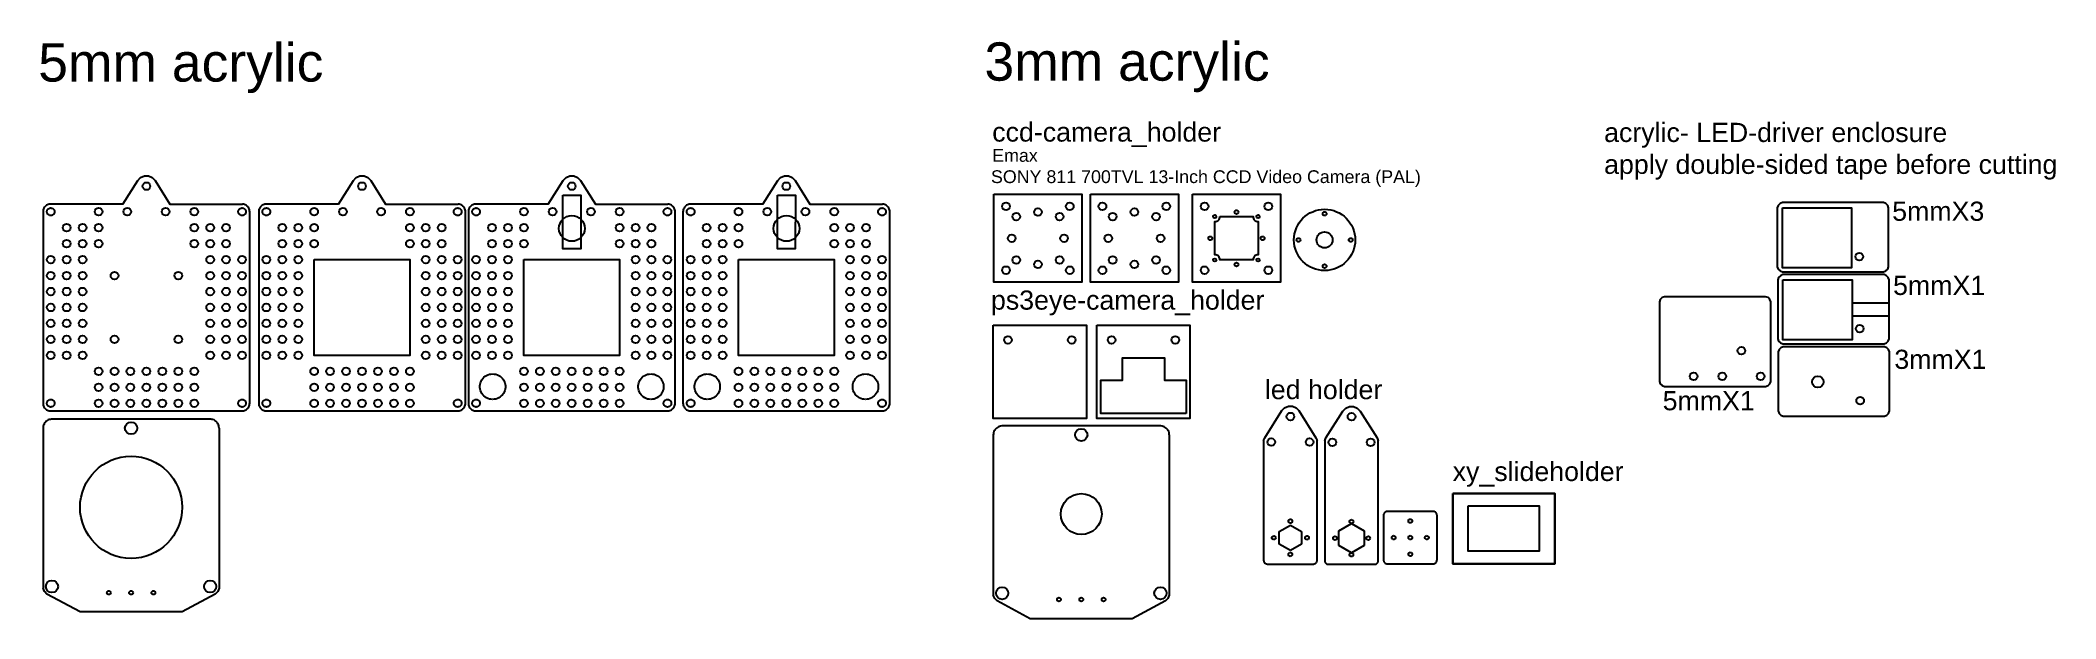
# Model space of a CAD drawing. Header units: millimetres. Extents: x 203 to 1783, y -536 to -83.
import ezdxf

# ---------------------------------------------------------------- set-up
doc = ezdxf.new("R2010")
doc.units = ezdxf.units.MM
doc.styles.get("Standard").update_dxf_attribs({"font": 'arial.ttf'})

msp = doc.modelspace()

# ---------------------------------------------------------------- texts
at = {"color": 7, "attachment_point": 1}
for s, insert, char_height, width in [('{5mm acrylic}', (201.2, -85.2), 30, 437.399), ('{3mm acrylic}', (942.9, -84.5), 30, 437.399), ('{ccd-camera_holder}', (949, -147.2), 15, 29.989), ('{acrylic- LED-driver enclosure\\Papply double-sided tape before cutting}', (1428.6, -147.5), 15, 422.397), ('{ \\H4x;Emax\\PSONY 811 700TVL 13-Inch CCD Video Camera (PAL)}', (948, -168), 2.5, 412.353), ('{5mmX3}', (1654.4, -209.2), 15, 332.788), ('{5mmX1}', (1655.1, -267.3), 15, 332.788), ('{ps3eye-camera_holder}', (948, -278.8), 15, 29.989), ('{3mmX1}', (1656.1, -325.2), 15, 332.788), ('{led holder}', (1162.7, -348.9), 15, 332.788), ('{5mmX1}', (1474.5, -357.6), 15, 332.788), ('{xy_slideholder}', (1309.9, -413), 15, 29.989)]:
    msp.add_mtext(s, dxfattribs=dict(at, insert=insert, char_height=char_height, width=width))

# ---------------------------------------------------------------- linework, layer by layer
at = {"color": 7}
for p, q in [((205.2, -215.6), (205, -216.3)), ((205, -216.3), (205, -217.1)), ((205, -217.1), (205, -367.1)), ((205.4, -214.9), (205.2, -215.6)), ((205.7, -214.2), (205.4, -214.9)), ((206.1, -213.6), (205.7, -214.2)), ((206.6, -213), (206.1, -213.6)), ((207.2, -212.5), (206.6, -213)), ((207.8, -212), (207.2, -212.5)), ((208.4, -211.7), (207.8, -212)), ((208, -216.7), (208.1, -216.4)), ((208, -217.1), (208, -216.7)), ((208, -217.5), (208, -217.1)), ((208.1, -217.8), (208, -217.5)), ((208.1, -216.4), (208.2, -216)), ((208.2, -218.2), (208.1, -217.8)), ((208.2, -216), (208.4, -215.7)), ((208.4, -218.5), (208.2, -218.2)), ((209.1, -211.4), (208.4, -211.7)), ((208.4, -215.7), (208.6, -215.3)), ((208.6, -218.9), (208.4, -218.5)), ((208.6, -215.3), (208.8, -215)), ((208.8, -219.2), (208.6, -218.9)), ((208.8, -215), (209.1, -214.8)), ((209.1, -219.4), (208.8, -219.2)), ((209.9, -211.2), (209.1, -211.4)), ((209.1, -214.8), (209.4, -214.6)), ((209.4, -219.6), (209.1, -219.4)), ((209.4, -214.6), (209.7, -214.4)), ((209.7, -219.8), (209.4, -219.6)), ((209.7, -214.4), (210.1, -214.2)), ((210.1, -220), (209.7, -219.8)), ((210.6, -211.1), (209.9, -211.2)), ((210.1, -214.2), (210.4, -214.2)), ((210.4, -220), (210.1, -220)), ((210.4, -214.2), (210.8, -214.1)), ((210.8, -220.1), (210.4, -220)), ((210.8, -214.1), (211.2, -214.1)), ((211.2, -220.1), (210.8, -220.1)), ((211.2, -214.1), (211.5, -214.2)), ((211.5, -220), (211.2, -220.1)), ((211.5, -214.2), (211.9, -214.2)), ((211.9, -220), (211.5, -220)), ((211.9, -214.2), (212.3, -214.4)), ((212.3, -219.8), (211.9, -220)), ((212.3, -214.4), (212.6, -214.6)), ((212.6, -219.6), (212.3, -219.8)), ((212.6, -214.6), (212.9, -214.8)), ((212.9, -219.4), (212.6, -219.6)), ((212.9, -214.8), (213.2, -215)), ((213.2, -219.2), (212.9, -219.4)), ((213.2, -215), (213.4, -215.3)), ((213.4, -218.9), (213.2, -219.2)), ((213.4, -215.3), (213.6, -215.7)), ((213.6, -218.5), (213.4, -218.9)), ((213.6, -215.7), (213.8, -216)), ((213.8, -218.2), (213.6, -218.5)), ((213.8, -216), (213.9, -216.4)), ((213.9, -217.8), (213.8, -218.2)), ((213.9, -216.4), (214, -216.7)), ((214, -217.5), (213.9, -217.8)), ((214, -216.7), (214, -217.1)), ((214, -217.1), (214, -217.5)), ((358, -216.7), (358.1, -216.4)), ((358, -217.1), (358, -216.7)), ((358, -217.5), (358, -217.1)), ((358.1, -217.8), (358, -217.5)), ((358.1, -216.4), (358.2, -216)), ((358.2, -218.2), (358.1, -217.8)), ((358.2, -216), (358.4, -215.7)), ((358.4, -218.5), (358.2, -218.2)), ((358.4, -215.7), (358.6, -215.3)), ((358.6, -218.9), (358.4, -218.5)), ((358.6, -215.3), (358.8, -215)), ((358.8, -219.2), (358.6, -218.9)), ((358.8, -215), (359.1, -214.8)), ((359.1, -219.4), (358.8, -219.2)), ((359.1, -214.8), (359.4, -214.6)), ((359.4, -219.6), (359.1, -219.4)), ((359.4, -214.6), (359.7, -214.4)), ((359.7, -219.8), (359.4, -219.6)), ((359.7, -214.4), (360.1, -214.2)), ((360.1, -220), (359.7, -219.8)), ((360.1, -214.2), (360.4, -214.2)), ((360.4, -220), (360.1, -220)), ((360.4, -214.2), (360.8, -214.1)), ((360.8, -220.1), (360.4, -220)), ((360.8, -214.1), (361.2, -214.1)), ((361.2, -220.1), (360.8, -220.1)), ((361.2, -214.1), (361.5, -214.2)), ((361.5, -220), (361.2, -220.1)), ((362.1, -211.2), (361.4, -211.1)), ((361.5, -214.2), (361.9, -214.2)), ((361.9, -220), (361.5, -220)), ((361.9, -214.2), (362.3, -214.4)), ((362.3, -219.8), (361.9, -220)), ((362.8, -211.4), (362.1, -211.2)), ((362.3, -214.4), (362.6, -214.6)), ((362.6, -219.6), (362.3, -219.8)), ((362.6, -214.6), (362.9, -214.8)), ((362.9, -219.4), (362.6, -219.6)), ((363.5, -211.7), (362.8, -211.4)), ((362.9, -214.8), (363.2, -215)), ((363.2, -219.2), (362.9, -219.4)), ((363.2, -215), (363.4, -215.3)), ((363.4, -218.9), (363.2, -219.2)), ((363.4, -215.3), (363.6, -215.7)), ((363.6, -218.5), (363.4, -218.9)), ((364.2, -212), (363.5, -211.7)), ((363.6, -215.7), (363.8, -216)), ((363.8, -218.2), (363.6, -218.5)), ((363.8, -216), (363.9, -216.4)), ((363.9, -217.8), (363.8, -218.2)), ((363.9, -216.4), (364, -216.7)), ((364, -217.5), (363.9, -217.8)), ((364, -216.7), (364, -217.1)), ((364, -217.1), (364, -217.5)), ((364.8, -212.5), (364.2, -212)), ((365.4, -213), (364.8, -212.5)), ((365.8, -213.6), (365.4, -213)), ((366.2, -214.2), (365.8, -213.6)), ((366.6, -214.9), (366.2, -214.2)), ((366.8, -215.6), (366.6, -214.9)), ((366.9, -216.3), (366.8, -215.6)), ((367, -217.1), (366.9, -216.3)), ((367, -367.1), (367, -217.1)), ((374.1, -216.3), (374, -217.1)), ((374, -217.1), (374, -367.1)), ((374.2, -215.6), (374.1, -216.3)), ((374.5, -214.9), (374.2, -215.6)), ((374.8, -214.2), (374.5, -214.9)), ((375.2, -213.6), (374.8, -214.2)), ((375.7, -213), (375.2, -213.6)), ((376.2, -212.5), (375.7, -213)), ((376.8, -212), (376.2, -212.5)), ((377.5, -211.7), (376.8, -212)), ((377, -217.1), (377.1, -216.7)), ((377.1, -217.5), (377, -217.1)), ((377.1, -216.4), (377.2, -216)), ((377.1, -216.7), (377.1, -216.4)), ((377.1, -217.8), (377.1, -217.5)), ((377.2, -218.2), (377.1, -217.8)), ((377.2, -216), (377.4, -215.7)), ((377.4, -218.5), (377.2, -218.2)), ((377.4, -215.7), (377.6, -215.3)), ((377.6, -218.9), (377.4, -218.5)), ((378.2, -211.4), (377.5, -211.7)), ((377.6, -215.3), (377.8, -215)), ((377.8, -219.2), (377.6, -218.9)), ((377.8, -215), (378.1, -214.8)), ((378.1, -219.4), (377.8, -219.2)), ((378.1, -214.8), (378.4, -214.6)), ((378.4, -219.6), (378.1, -219.4)), ((378.9, -211.2), (378.2, -211.4)), ((378.4, -214.6), (378.8, -214.4)), ((378.8, -219.8), (378.4, -219.6)), ((378.8, -214.4), (379.1, -214.2)), ((379.1, -220), (378.8, -219.8)), ((379.7, -211.1), (378.9, -211.2)), ((379.1, -214.2), (379.5, -214.2)), ((379.5, -220), (379.1, -220)), ((379.5, -214.2), (379.8, -214.1)), ((379.8, -220.1), (379.5, -220)), ((379.8, -214.1), (380.2, -214.1)), ((380.2, -220.1), (379.8, -220.1)), ((380.2, -214.1), (380.6, -214.2)), ((380.6, -220), (380.2, -220.1)), ((380.6, -214.2), (381, -214.2)), ((381, -220), (380.6, -220)), ((381, -214.2), (381.3, -214.4)), ((381.3, -219.8), (381, -220)), ((381.3, -214.4), (381.6, -214.6)), ((381.6, -219.6), (381.3, -219.8)), ((381.6, -214.6), (381.9, -214.8)), ((381.9, -219.4), (381.6, -219.6)), ((381.9, -214.8), (382.2, -215)), ((382.2, -219.2), (381.9, -219.4)), ((382.2, -215), (382.5, -215.3)), ((382.5, -218.9), (382.2, -219.2)), ((382.5, -215.3), (382.7, -215.7)), ((382.7, -218.5), (382.5, -218.9)), ((382.7, -215.7), (382.8, -216)), ((382.8, -218.2), (382.7, -218.5)), ((382.8, -216), (382.9, -216.4)), ((382.9, -217.8), (382.8, -218.2)), ((382.9, -216.4), (383, -216.7)), ((383, -217.5), (382.9, -217.8)), ((383, -216.7), (383, -217.1)), ((383, -217.1), (383, -217.5)), ((527, -217.1), (527.1, -216.7)), ((527.1, -217.5), (527, -217.1)), ((527.1, -216.4), (527.2, -216)), ((527.1, -216.7), (527.1, -216.4)), ((527.1, -217.8), (527.1, -217.5)), ((527.2, -218.2), (527.1, -217.8)), ((527.2, -216), (527.4, -215.7)), ((527.4, -218.5), (527.2, -218.2)), ((527.4, -215.7), (527.6, -215.3)), ((527.6, -218.9), (527.4, -218.5)), ((527.6, -215.3), (527.8, -215)), ((527.8, -219.2), (527.6, -218.9)), ((527.8, -215), (528.1, -214.8)), ((528.1, -219.4), (527.8, -219.2)), ((528.1, -214.8), (528.4, -214.6)), ((528.4, -219.6), (528.1, -219.4)), ((528.4, -214.6), (528.8, -214.4)), ((528.8, -219.8), (528.4, -219.6)), ((528.8, -214.4), (529.1, -214.2)), ((529.1, -220), (528.8, -219.8)), ((529.1, -214.2), (529.5, -214.2)), ((529.5, -220), (529.1, -220)), ((529.5, -214.2), (529.8, -214.1)), ((529.8, -220.1), (529.5, -220)), ((529.8, -214.1), (530.2, -214.1)), ((530.2, -220.1), (529.8, -220.1)), ((530.2, -214.1), (530.6, -214.2)), ((530.6, -220), (530.2, -220.1)), ((531.2, -211.2), (530.4, -211.1)), ((530.6, -214.2), (531, -214.2)), ((531, -220), (530.6, -220)), ((531, -214.2), (531.3, -214.4)), ((531.3, -219.8), (531, -220)), ((531.9, -211.4), (531.2, -211.2)), ((531.3, -214.4), (531.6, -214.6)), ((531.6, -219.6), (531.3, -219.8)), ((531.6, -214.6), (531.9, -214.8)), ((531.9, -219.4), (531.6, -219.6)), ((532.6, -211.7), (531.9, -211.4)), ((531.9, -214.8), (532.2, -215)), ((532.2, -219.2), (531.9, -219.4)), ((532.2, -215), (532.5, -215.3)), ((532.5, -218.9), (532.2, -219.2)), ((532.5, -215.3), (532.7, -215.7)), ((532.7, -218.5), (532.5, -218.9)), ((533.3, -212), (532.6, -211.7)), ((532.7, -215.7), (532.8, -216)), ((532.8, -218.2), (532.7, -218.5)), ((532.8, -216), (532.9, -216.4)), ((532.9, -217.8), (532.8, -218.2)), ((532.9, -216.4), (533, -216.7)), ((533, -217.5), (532.9, -217.8)), ((533, -216.7), (533, -217.1)), ((533, -217.1), (533, -217.5)), ((533.9, -212.5), (533.3, -212)), ((534.4, -213), (533.9, -212.5)), ((534.9, -213.6), (534.4, -213)), ((535.3, -214.2), (534.9, -213.6)), ((535.6, -214.9), (535.3, -214.2)), ((535.8, -215.6), (535.6, -214.9)), ((536, -216.3), (535.8, -215.6)), ((536, -217.1), (536, -216.3)), ((536, -367.1), (536, -217.1)), ((538.5, -216.3), (538.4, -217.1)), ((538.4, -217.1), (538.4, -367.1)), ((538.6, -215.6), (538.5, -216.3)), ((538.8, -214.9), (538.6, -215.6)), ((539.1, -214.2), (538.8, -214.9)), ((539.5, -213.6), (539.1, -214.2)), ((540, -213), (539.5, -213.6)), ((540.6, -212.5), (540, -213)), ((541.2, -212), (540.6, -212.5)), ((541.8, -211.7), (541.2, -212)), ((541.4, -216.7), (541.5, -216.4)), ((541.4, -217.1), (541.4, -216.7)), ((541.4, -217.5), (541.4, -217.1)), ((541.5, -217.8), (541.4, -217.5)), ((541.5, -216.4), (541.6, -216)), ((541.6, -218.2), (541.5, -217.8)), ((541.6, -216), (541.8, -215.7)), ((541.8, -218.5), (541.6, -218.2)), ((542.5, -211.4), (541.8, -211.7)), ((541.8, -215.7), (542, -215.3)), ((542, -218.9), (541.8, -218.5)), ((542, -215.3), (542.2, -215)), ((542.2, -219.2), (542, -218.9)), ((542.2, -215), (542.5, -214.8)), ((542.5, -219.4), (542.2, -219.2)), ((543.3, -211.2), (542.5, -211.4)), ((542.5, -214.8), (542.8, -214.6)), ((542.8, -219.6), (542.5, -219.4)), ((542.8, -214.6), (543.1, -214.4)), ((543.1, -219.8), (542.8, -219.6)), ((543.1, -214.4), (543.5, -214.2)), ((543.5, -220), (543.1, -219.8)), ((544, -211.1), (543.3, -211.2)), ((543.5, -214.2), (543.8, -214.2)), ((543.8, -220), (543.5, -220)), ((543.8, -214.2), (544.2, -214.1)), ((544.2, -220.1), (543.8, -220)), ((544.2, -214.1), (544.6, -214.1)), ((544.6, -220.1), (544.2, -220.1)), ((544.6, -214.1), (545, -214.2)), ((545, -220), (544.6, -220.1)), ((545, -214.2), (545.3, -214.2)), ((545.3, -220), (545, -220)), ((545.3, -214.2), (545.7, -214.4)), ((545.7, -219.8), (545.3, -220)), ((545.7, -214.4), (546, -214.6)), ((546, -219.6), (545.7, -219.8)), ((546, -214.6), (546.3, -214.8)), ((546.3, -219.4), (546, -219.6)), ((546.3, -214.8), (546.6, -215)), ((546.6, -219.2), (546.3, -219.4)), ((546.6, -215), (546.8, -215.3)), ((546.8, -218.9), (546.6, -219.2)), ((546.8, -215.3), (547, -215.7)), ((547, -218.5), (546.8, -218.9)), ((547, -215.7), (547.2, -216)), ((547.2, -218.2), (547, -218.5)), ((547.2, -216), (547.3, -216.4)), ((547.3, -217.8), (547.2, -218.2)), ((547.3, -216.4), (547.4, -216.7)), ((547.4, -217.5), (547.3, -217.8)), ((547.4, -216.7), (547.4, -217.1)), ((547.4, -217.1), (547.4, -217.5)), ((691.4, -216.7), (691.5, -216.4)), ((691.4, -217.1), (691.4, -216.7)), ((691.4, -217.5), (691.4, -217.1)), ((691.5, -217.8), (691.4, -217.5)), ((691.5, -216.4), (691.6, -216)), ((691.6, -218.2), (691.5, -217.8)), ((691.6, -216), (691.8, -215.7)), ((691.8, -218.5), (691.6, -218.2)), ((691.8, -215.7), (692, -215.3)), ((692, -218.9), (691.8, -218.5)), ((692, -215.3), (692.2, -215)), ((692.2, -219.2), (692, -218.9)), ((692.2, -215), (692.5, -214.8)), ((692.5, -219.4), (692.2, -219.2)), ((692.5, -214.8), (692.8, -214.6)), ((692.8, -219.6), (692.5, -219.4)), ((692.8, -214.6), (693.1, -214.4)), ((693.1, -219.8), (692.8, -219.6)), ((693.1, -214.4), (693.5, -214.2)), ((693.5, -220), (693.1, -219.8)), ((693.5, -214.2), (693.8, -214.2)), ((693.8, -220), (693.5, -220)), ((693.8, -214.2), (694.2, -214.1)), ((694.2, -220.1), (693.8, -220)), ((694.2, -214.1), (694.6, -214.1)), ((694.6, -220.1), (694.2, -220.1)), ((694.6, -214.1), (695, -214.2)), ((695, -220), (694.6, -220.1)), ((695.5, -211.2), (694.8, -211.1)), ((695, -214.2), (695.3, -214.2)), ((695.3, -220), (695, -220)), ((695.3, -214.2), (695.7, -214.4)), ((695.7, -219.8), (695.3, -220)), ((696.3, -211.4), (695.5, -211.2)), ((695.7, -214.4), (696, -214.6)), ((696, -219.6), (695.7, -219.8)), ((696, -214.6), (696.3, -214.8)), ((696.3, -219.4), (696, -219.6)), ((697, -211.7), (696.3, -211.4)), ((696.3, -214.8), (696.6, -215)), ((696.6, -219.2), (696.3, -219.4)), ((696.6, -215), (696.8, -215.3)), ((696.8, -218.9), (696.6, -219.2)), ((696.8, -215.3), (697, -215.7)), ((697, -218.5), (696.8, -218.9)), ((697.6, -212), (697, -211.7)), ((697, -215.7), (697.2, -216)), ((697.2, -218.2), (697, -218.5)), ((697.2, -216), (697.3, -216.4)), ((697.3, -217.8), (697.2, -218.2)), ((697.3, -216.4), (697.4, -216.7)), ((697.4, -217.5), (697.3, -217.8)), ((697.4, -216.7), (697.4, -217.1)), ((697.4, -217.1), (697.4, -217.5)), ((698.2, -212.5), (697.6, -212)), ((698.8, -213), (698.2, -212.5)), ((699.3, -213.6), (698.8, -213)), ((699.7, -214.2), (699.3, -213.6)), ((700, -214.9), (699.7, -214.2)), ((700.2, -215.6), (700, -214.9)), ((700.4, -216.3), (700.2, -215.6)), ((700.4, -217.1), (700.4, -216.3)), ((700.4, -367.1), (700.4, -217.1)), ((706.7, -216.3), (706.6, -217.1)), ((706.6, -217.1), (706.6, -367.1)), ((706.8, -215.6), (706.7, -216.3)), ((707.1, -214.9), (706.8, -215.6)), ((707.4, -214.2), (707.1, -214.9)), ((707.8, -213.6), (707.4, -214.2)), ((708.3, -213), (707.8, -213.6)), ((708.8, -212.5), (708.3, -213)), ((709.4, -212), (708.8, -212.5)), ((710.1, -211.7), (709.4, -212)), ((709.6, -217.1), (709.7, -216.7)), ((709.7, -217.5), (709.6, -217.1)), ((709.7, -216.4), (709.9, -216)), ((709.7, -216.7), (709.7, -216.4)), ((709.7, -217.8), (709.7, -217.5)), ((709.9, -218.2), (709.7, -217.8)), ((709.9, -216), (710, -215.7)), ((710, -218.5), (709.9, -218.2)), ((710, -215.7), (710.2, -215.3)), ((710.2, -218.9), (710, -218.5)), ((710.8, -211.4), (710.1, -211.7)), ((710.2, -215.3), (710.5, -215)), ((710.5, -219.2), (710.2, -218.9)), ((710.5, -215), (710.7, -214.8)), ((710.7, -219.4), (710.5, -219.2)), ((710.7, -214.8), (711, -214.6)), ((711, -219.6), (710.7, -219.4)), ((711.5, -211.2), (710.8, -211.4)), ((711, -214.6), (711.4, -214.4)), ((711.4, -219.8), (711, -219.6)), ((711.4, -214.4), (711.7, -214.2)), ((711.7, -220), (711.4, -219.8)), ((712.3, -211.1), (711.5, -211.2)), ((711.7, -214.2), (712.1, -214.2)), ((712.1, -220), (711.7, -220)), ((712.1, -214.2), (712.5, -214.1)), ((712.5, -220.1), (712.1, -220)), ((712.5, -214.1), (712.8, -214.1)), ((712.8, -220.1), (712.5, -220.1)), ((712.8, -214.1), (713.2, -214.2)), ((713.2, -220), (712.8, -220.1)), ((713.2, -214.2), (713.6, -214.2)), ((713.6, -220), (713.2, -220)), ((713.6, -214.2), (713.9, -214.4)), ((713.9, -219.8), (713.6, -220)), ((713.9, -214.4), (714.3, -214.6)), ((714.3, -219.6), (713.9, -219.8)), ((714.3, -214.6), (714.6, -214.8)), ((714.6, -219.4), (714.3, -219.6)), ((714.6, -214.8), (714.8, -215)), ((714.8, -219.2), (714.6, -219.4)), ((714.8, -215), (715.1, -215.3)), ((715.1, -218.9), (714.8, -219.2)), ((715.1, -215.3), (715.3, -215.7)), ((715.3, -218.5), (715.1, -218.9)), ((715.3, -215.7), (715.4, -216)), ((715.4, -218.2), (715.3, -218.5)), ((715.4, -216), (715.5, -216.4)), ((715.5, -217.8), (715.4, -218.2)), ((715.5, -216.4), (715.6, -216.7)), ((715.6, -217.5), (715.5, -217.8)), ((715.6, -216.7), (715.6, -217.1)), ((715.6, -217.1), (715.6, -217.5)), ((859.6, -217.1), (859.7, -216.7)), ((859.7, -217.5), (859.6, -217.1)), ((859.7, -216.4), (859.9, -216)), ((859.7, -216.7), (859.7, -216.4)), ((859.7, -217.8), (859.7, -217.5)), ((859.9, -218.2), (859.7, -217.8)), ((859.9, -216), (860, -215.7)), ((860, -218.5), (859.9, -218.2)), ((860, -215.7), (860.2, -215.3)), ((860.2, -218.9), (860, -218.5)), ((860.2, -215.3), (860.5, -215)), ((860.5, -219.2), (860.2, -218.9)), ((860.5, -215), (860.7, -214.8)), ((860.7, -219.4), (860.5, -219.2)), ((860.7, -214.8), (861, -214.6)), ((861, -219.6), (860.7, -219.4)), ((861, -214.6), (861.4, -214.4)), ((861.4, -219.8), (861, -219.6)), ((861.4, -214.4), (861.7, -214.2)), ((861.7, -220), (861.4, -219.8)), ((861.7, -214.2), (862.1, -214.2)), ((862.1, -220), (861.7, -220)), ((862.1, -214.2), (862.5, -214.1)), ((862.5, -220.1), (862.1, -220)), ((862.5, -214.1), (862.8, -214.1)), ((862.8, -220.1), (862.5, -220.1)), ((862.8, -214.1), (863.2, -214.2)), ((863.2, -220), (862.8, -220.1)), ((863.8, -211.2), (863, -211.1)), ((863.2, -214.2), (863.6, -214.2)), ((863.6, -220), (863.2, -220)), ((863.6, -214.2), (863.9, -214.4)), ((863.9, -219.8), (863.6, -220)), ((864.5, -211.4), (863.8, -211.2)), ((863.9, -214.4), (864.3, -214.6)), ((864.3, -219.6), (863.9, -219.8)), ((864.3, -214.6), (864.6, -214.8)), ((864.6, -219.4), (864.3, -219.6)), ((865.2, -211.7), (864.5, -211.4)), ((864.6, -214.8), (864.8, -215)), ((864.8, -219.2), (864.6, -219.4)), ((864.8, -215), (865.1, -215.3)), ((865.1, -218.9), (864.8, -219.2)), ((865.1, -215.3), (865.3, -215.7)), ((865.3, -218.5), (865.1, -218.9)), ((865.9, -212), (865.2, -211.7)), ((865.3, -215.7), (865.4, -216)), ((865.4, -218.2), (865.3, -218.5)), ((865.4, -216), (865.5, -216.4)), ((865.5, -217.8), (865.4, -218.2)), ((865.5, -216.4), (865.6, -216.7)), ((865.6, -217.5), (865.5, -217.8)), ((865.6, -216.7), (865.6, -217.1)), ((865.6, -217.1), (865.6, -217.5)), ((866.5, -212.5), (865.9, -212)), ((867, -213), (866.5, -212.5)), ((867.5, -213.6), (867, -213)), ((867.9, -214.2), (867.5, -213.6)), ((868.2, -214.9), (867.9, -214.2)), ((868.5, -215.6), (868.2, -214.9)), ((868.6, -216.3), (868.5, -215.6)), ((868.6, -217.1), (868.6, -216.3)), ((868.6, -367.1), (868.6, -217.1)), ((549.7, -347.7), (550.6, -346.8)), ((550.6, -346.8), (551.5, -346)), ((551.5, -346), (552.6, -345.3)), ((552.6, -345.3), (553.7, -344.8)), ((553.7, -344.8), (554.9, -344.4)), ((554.9, -344.4), (556.1, -344.2)), ((556.1, -344.2), (557.4, -344.1)), ((557.4, -344.1), (558.7, -344.2)), ((558.7, -344.2), (559.9, -344.4)), ((559.9, -344.4), (561.1, -344.8)), ((561.1, -344.8), (562.2, -345.3)), ((562.2, -345.3), (563.3, -346)), ((563.3, -346), (564.2, -346.8)), ((564.2, -346.8), (565.1, -347.7)), ((673.7, -347.7), (674.6, -346.8)), ((674.6, -346.8), (675.5, -346)), ((675.5, -346), (676.6, -345.3)), ((676.6, -345.3), (677.7, -344.8)), ((677.7, -344.8), (678.9, -344.4)), ((678.9, -344.4), (680.1, -344.2)), ((680.1, -344.2), (681.4, -344.1)), ((681.4, -344.1), (682.7, -344.2)), ((682.7, -344.2), (683.9, -344.4)), ((683.9, -344.4), (685.1, -344.8)), ((685.1, -344.8), (686.2, -345.3)), ((686.2, -345.3), (687.3, -346)), ((687.3, -346), (688.2, -346.8)), ((688.2, -346.8), (689.1, -347.7)), ((717.9, -347.7), (718.8, -346.8)), ((718.8, -346.8), (719.8, -346)), ((719.8, -346), (720.8, -345.3)), ((720.8, -345.3), (722, -344.8)), ((722, -344.8), (723.2, -344.4)), ((723.2, -344.4), (724.4, -344.2)), ((724.4, -344.2), (725.6, -344.1)), ((725.6, -344.1), (726.9, -344.2)), ((726.9, -344.2), (728.1, -344.4)), ((728.1, -344.4), (729.3, -344.8)), ((729.3, -344.8), (730.5, -345.3)), ((730.5, -345.3), (731.5, -346)), ((731.5, -346), (732.5, -346.8)), ((732.5, -346.8), (733.3, -347.7)), ((841.9, -347.7), (842.8, -346.8)), ((842.8, -346.8), (843.8, -346)), ((843.8, -346), (844.8, -345.3)), ((844.8, -345.3), (846, -344.8)), ((846, -344.8), (847.2, -344.4)), ((847.2, -344.4), (848.4, -344.2)), ((848.4, -344.2), (849.6, -344.1)), ((849.6, -344.1), (850.9, -344.2)), ((850.9, -344.2), (852.1, -344.4)), ((852.1, -344.4), (853.3, -344.8)), ((853.3, -344.8), (854.5, -345.3)), ((854.5, -345.3), (855.5, -346)), ((855.5, -346), (856.5, -346.8)), ((856.5, -346.8), (857.3, -347.7)), ((547.4, -353.5), (547.6, -352.2)), ((547.4, -354.7), (547.4, -353.5)), ((547.6, -356), (547.4, -354.7)), ((547.6, -352.2), (547.9, -351)), ((547.9, -357.2), (547.6, -356)), ((547.9, -351), (548.4, -349.8)), ((548.4, -358.4), (547.9, -357.2)), ((548.4, -349.8), (549, -348.7)), ((549, -359.5), (548.4, -358.4)), ((549, -348.7), (549.7, -347.7)), ((549.7, -360.5), (549, -359.5)), ((550.6, -361.4), (549.7, -360.5)), ((551.5, -362.2), (550.6, -361.4)), ((552.6, -362.9), (551.5, -362.2)), ((553.7, -363.4), (552.6, -362.9)), ((562.2, -362.9), (561.1, -363.4)), ((563.3, -362.2), (562.2, -362.9)), ((564.2, -361.4), (563.3, -362.2)), ((565.1, -360.5), (564.2, -361.4)), ((565.1, -347.7), (565.8, -348.7)), ((565.8, -359.5), (565.1, -360.5)), ((565.8, -348.7), (566.5, -349.8)), ((566.5, -358.4), (565.8, -359.5)), ((566.5, -349.8), (566.9, -351)), ((566.9, -357.2), (566.5, -358.4)), ((566.9, -351), (567.2, -352.2)), ((567.2, -356), (566.9, -357.2)), ((567.2, -352.2), (567.4, -353.5)), ((567.4, -354.7), (567.2, -356)), ((567.4, -353.5), (567.4, -354.7)), ((671.4, -353.5), (671.6, -352.2)), ((671.4, -354.7), (671.4, -353.5)), ((671.6, -356), (671.4, -354.7)), ((671.6, -352.2), (671.9, -351)), ((671.9, -357.2), (671.6, -356)), ((671.9, -351), (672.4, -349.8)), ((672.4, -358.4), (671.9, -357.2)), ((672.4, -349.8), (673, -348.7)), ((673, -359.5), (672.4, -358.4)), ((673, -348.7), (673.7, -347.7)), ((673.7, -360.5), (673, -359.5)), ((674.6, -361.4), (673.7, -360.5)), ((675.5, -362.2), (674.6, -361.4)), ((676.6, -362.9), (675.5, -362.2)), ((677.7, -363.4), (676.6, -362.9)), ((686.2, -362.9), (685.1, -363.4)), ((687.3, -362.2), (686.2, -362.9)), ((688.2, -361.4), (687.3, -362.2)), ((689.1, -360.5), (688.2, -361.4)), ((689.1, -347.7), (689.8, -348.7)), ((689.8, -359.5), (689.1, -360.5)), ((689.8, -348.7), (690.5, -349.8)), ((690.5, -358.4), (689.8, -359.5)), ((690.5, -349.8), (690.9, -351)), ((690.9, -357.2), (690.5, -358.4)), ((690.9, -351), (691.2, -352.2)), ((691.2, -356), (690.9, -357.2)), ((691.2, -352.2), (691.4, -353.5)), ((691.4, -354.7), (691.2, -356)), ((691.4, -353.5), (691.4, -354.7)), ((715.7, -353.5), (715.8, -352.2)), ((715.7, -354.7), (715.7, -353.5)), ((715.8, -356), (715.7, -354.7)), ((715.8, -352.2), (716.1, -351)), ((716.1, -357.2), (715.8, -356)), ((716.1, -351), (716.6, -349.8)), ((716.6, -358.4), (716.1, -357.2)), ((716.6, -349.8), (717.2, -348.7)), ((717.2, -359.5), (716.6, -358.4)), ((717.2, -348.7), (717.9, -347.7)), ((717.9, -360.5), (717.2, -359.5)), ((718.8, -361.4), (717.9, -360.5)), ((719.8, -362.2), (718.8, -361.4)), ((720.8, -362.9), (719.8, -362.2)), ((722, -363.4), (720.8, -362.9)), ((730.5, -362.9), (729.3, -363.4)), ((731.5, -362.2), (730.5, -362.9)), ((732.5, -361.4), (731.5, -362.2)), ((733.3, -360.5), (732.5, -361.4)), ((733.3, -347.7), (734.1, -348.7)), ((734.1, -359.5), (733.3, -360.5)), ((734.1, -348.7), (734.7, -349.8)), ((734.7, -358.4), (734.1, -359.5)), ((734.7, -349.8), (735.2, -351)), ((735.2, -357.2), (734.7, -358.4)), ((735.2, -351), (735.5, -352.2)), ((735.5, -356), (735.2, -357.2)), ((735.5, -352.2), (735.6, -353.5)), ((735.6, -354.7), (735.5, -356)), ((735.6, -353.5), (735.6, -354.7)), ((839.7, -353.5), (839.8, -352.2)), ((839.7, -354.7), (839.7, -353.5)), ((839.8, -356), (839.7, -354.7)), ((839.8, -352.2), (840.1, -351)), ((840.1, -357.2), (839.8, -356)), ((840.1, -351), (840.6, -349.8)), ((840.6, -358.4), (840.1, -357.2)), ((840.6, -349.8), (841.2, -348.7)), ((841.2, -359.5), (840.6, -358.4)), ((841.2, -348.7), (841.9, -347.7)), ((841.9, -360.5), (841.2, -359.5)), ((842.8, -361.4), (841.9, -360.5)), ((843.8, -362.2), (842.8, -361.4)), ((844.8, -362.9), (843.8, -362.2)), ((846, -363.4), (844.8, -362.9)), ((854.5, -362.9), (853.3, -363.4)), ((855.5, -362.2), (854.5, -362.9)), ((856.5, -361.4), (855.5, -362.2)), ((857.3, -360.5), (856.5, -361.4)), ((857.3, -347.7), (858.1, -348.7)), ((858.1, -359.5), (857.3, -360.5)), ((858.1, -348.7), (858.7, -349.8)), ((858.7, -358.4), (858.1, -359.5)), ((858.7, -349.8), (859.2, -351)), ((859.2, -357.2), (858.7, -358.4)), ((859.2, -351), (859.5, -352.2)), ((859.5, -356), (859.2, -357.2)), ((859.5, -352.2), (859.6, -353.5)), ((859.6, -354.7), (859.5, -356)), ((859.6, -353.5), (859.6, -354.7)), ((205, -367.1), (205, -367.8)), ((205, -367.8), (205.2, -368.6)), ((205.2, -368.6), (205.4, -369.3)), ((205.4, -369.3), (205.7, -370)), ((205.7, -370), (206.1, -370.6)), ((206.1, -370.6), (206.6, -371.2)), ((206.6, -371.2), (207.2, -371.7)), ((207.2, -371.7), (207.8, -372.2)), ((207.8, -372.2), (208.4, -372.5)), ((208, -366.7), (208.1, -366.4)), ((208, -367.1), (208, -366.7)), ((208, -367.5), (208, -367.1)), ((208.1, -367.8), (208, -367.5)), ((208.1, -366.4), (208.2, -366)), ((208.2, -368.2), (208.1, -367.8)), ((208.2, -366), (208.4, -365.7)), ((208.4, -368.5), (208.2, -368.2)), ((208.4, -365.7), (208.6, -365.3)), ((208.6, -368.9), (208.4, -368.5)), ((208.4, -372.5), (209.1, -372.8)), ((208.6, -365.3), (208.8, -365)), ((208.8, -369.2), (208.6, -368.9)), ((208.8, -365), (209.1, -364.8)), ((209.1, -369.4), (208.8, -369.2)), ((209.1, -364.8), (209.4, -364.6)), ((209.4, -369.6), (209.1, -369.4)), ((209.1, -372.8), (209.9, -373)), ((209.4, -364.6), (209.7, -364.4)), ((209.7, -369.8), (209.4, -369.6)), ((209.7, -364.4), (210.1, -364.2)), ((210.1, -370), (209.7, -369.8)), ((209.9, -373), (210.6, -373.1)), ((210.1, -364.2), (210.4, -364.2)), ((210.4, -370), (210.1, -370)), ((210.4, -364.2), (210.8, -364.1)), ((210.8, -370.1), (210.4, -370)), ((210.6, -373.1), (361.4, -373.1)), ((210.8, -364.1), (211.2, -364.1)), ((211.2, -370.1), (210.8, -370.1)), ((211.2, -364.1), (211.5, -364.2)), ((211.5, -370), (211.2, -370.1)), ((211.5, -364.2), (211.9, -364.2)), ((211.9, -370), (211.5, -370)), ((211.9, -364.2), (212.3, -364.4)), ((212.3, -369.8), (211.9, -370)), ((212.3, -364.4), (212.6, -364.6)), ((212.6, -369.6), (212.3, -369.8)), ((212.6, -364.6), (212.9, -364.8)), ((212.9, -369.4), (212.6, -369.6)), ((212.9, -364.8), (213.2, -365)), ((213.2, -369.2), (212.9, -369.4)), ((213.2, -365), (213.4, -365.3)), ((213.4, -368.9), (213.2, -369.2)), ((213.4, -365.3), (213.6, -365.7)), ((213.6, -368.5), (213.4, -368.9)), ((213.6, -365.7), (213.8, -366)), ((213.8, -368.2), (213.6, -368.5)), ((213.8, -366), (213.9, -366.4)), ((213.9, -367.8), (213.8, -368.2)), ((213.9, -366.4), (214, -366.7)), ((214, -367.5), (213.9, -367.8)), ((214, -366.7), (214, -367.1)), ((214, -367.1), (214, -367.5)), ((358, -366.7), (358.1, -366.4)), ((358, -367.1), (358, -366.7)), ((358, -367.5), (358, -367.1)), ((358.1, -367.8), (358, -367.5)), ((358.1, -366.4), (358.2, -366)), ((358.2, -368.2), (358.1, -367.8)), ((358.2, -366), (358.4, -365.7)), ((358.4, -368.5), (358.2, -368.2)), ((358.4, -365.7), (358.6, -365.3)), ((358.6, -368.9), (358.4, -368.5)), ((358.6, -365.3), (358.8, -365)), ((358.8, -369.2), (358.6, -368.9)), ((358.8, -365), (359.1, -364.8)), ((359.1, -369.4), (358.8, -369.2)), ((359.1, -364.8), (359.4, -364.6)), ((359.4, -369.6), (359.1, -369.4)), ((359.4, -364.6), (359.7, -364.4)), ((359.7, -369.8), (359.4, -369.6)), ((359.7, -364.4), (360.1, -364.2)), ((360.1, -370), (359.7, -369.8)), ((360.1, -364.2), (360.4, -364.2)), ((360.4, -370), (360.1, -370)), ((360.4, -364.2), (360.8, -364.1)), ((360.8, -370.1), (360.4, -370)), ((360.8, -364.1), (361.2, -364.1)), ((361.2, -370.1), (360.8, -370.1)), ((361.2, -364.1), (361.5, -364.2)), ((361.5, -370), (361.2, -370.1)), ((361.4, -373.1), (362.1, -373)), ((361.5, -364.2), (361.9, -364.2)), ((361.9, -370), (361.5, -370)), ((361.9, -364.2), (362.3, -364.4)), ((362.3, -369.8), (361.9, -370)), ((362.1, -373), (362.8, -372.8)), ((362.3, -364.4), (362.6, -364.6)), ((362.6, -369.6), (362.3, -369.8)), ((362.6, -364.6), (362.9, -364.8)), ((362.9, -369.4), (362.6, -369.6)), ((362.8, -372.8), (363.5, -372.5)), ((362.9, -364.8), (363.2, -365)), ((363.2, -369.2), (362.9, -369.4)), ((363.2, -365), (363.4, -365.3)), ((363.4, -368.9), (363.2, -369.2)), ((363.4, -365.3), (363.6, -365.7)), ((363.6, -368.5), (363.4, -368.9)), ((363.5, -372.5), (364.2, -372.2)), ((363.6, -365.7), (363.8, -366)), ((363.8, -368.2), (363.6, -368.5)), ((363.8, -366), (363.9, -366.4)), ((363.9, -367.8), (363.8, -368.2)), ((363.9, -366.4), (364, -366.7)), ((364, -367.5), (363.9, -367.8)), ((364, -366.7), (364, -367.1)), ((364, -367.1), (364, -367.5)), ((364.2, -372.2), (364.8, -371.7)), ((364.8, -371.7), (365.4, -371.2)), ((365.4, -371.2), (365.8, -370.6)), ((365.8, -370.6), (366.2, -370)), ((366.2, -370), (366.6, -369.3)), ((366.6, -369.3), (366.8, -368.6)), ((366.8, -368.6), (366.9, -367.8)), ((366.9, -367.8), (367, -367.1)), ((374, -367.1), (374.1, -367.8)), ((374.1, -367.8), (374.2, -368.6)), ((374.2, -368.6), (374.5, -369.3)), ((374.5, -369.3), (374.8, -370)), ((374.8, -370), (375.2, -370.6)), ((375.2, -370.6), (375.7, -371.2)), ((375.7, -371.2), (376.2, -371.7)), ((376.2, -371.7), (376.8, -372.2)), ((376.8, -372.2), (377.5, -372.5)), ((377, -367.1), (377.1, -366.7)), ((377.1, -367.5), (377, -367.1)), ((377.1, -366.4), (377.2, -366)), ((377.1, -366.7), (377.1, -366.4)), ((377.1, -367.8), (377.1, -367.5)), ((377.2, -368.2), (377.1, -367.8)), ((377.2, -366), (377.4, -365.7)), ((377.4, -368.5), (377.2, -368.2)), ((377.4, -365.7), (377.6, -365.3)), ((377.6, -368.9), (377.4, -368.5)), ((377.5, -372.5), (378.2, -372.8)), ((377.6, -365.3), (377.8, -365)), ((377.8, -369.2), (377.6, -368.9)), ((377.8, -365), (378.1, -364.8)), ((378.1, -369.4), (377.8, -369.2)), ((378.1, -364.8), (378.4, -364.6)), ((378.4, -369.6), (378.1, -369.4)), ((378.2, -372.8), (378.9, -373)), ((378.4, -364.6), (378.8, -364.4)), ((378.8, -369.8), (378.4, -369.6)), ((378.8, -364.4), (379.1, -364.2)), ((379.1, -370), (378.8, -369.8)), ((378.9, -373), (379.7, -373.1)), ((379.1, -364.2), (379.5, -364.2)), ((379.5, -370), (379.1, -370)), ((379.5, -364.2), (379.8, -364.1)), ((379.8, -370.1), (379.5, -370)), ((379.7, -373.1), (530.4, -373.1)), ((379.8, -364.1), (380.2, -364.1)), ((380.2, -370.1), (379.8, -370.1)), ((380.2, -364.1), (380.6, -364.2)), ((380.6, -370), (380.2, -370.1)), ((380.6, -364.2), (381, -364.2)), ((381, -370), (380.6, -370)), ((381, -364.2), (381.3, -364.4)), ((381.3, -369.8), (381, -370)), ((381.3, -364.4), (381.6, -364.6)), ((381.6, -369.6), (381.3, -369.8)), ((381.6, -364.6), (381.9, -364.8)), ((381.9, -369.4), (381.6, -369.6)), ((381.9, -364.8), (382.2, -365)), ((382.2, -369.2), (381.9, -369.4)), ((382.2, -365), (382.5, -365.3)), ((382.5, -368.9), (382.2, -369.2)), ((382.5, -365.3), (382.7, -365.7)), ((382.7, -368.5), (382.5, -368.9)), ((382.7, -365.7), (382.8, -366)), ((382.8, -368.2), (382.7, -368.5)), ((382.8, -366), (382.9, -366.4)), ((382.9, -367.8), (382.8, -368.2)), ((382.9, -366.4), (383, -366.7)), ((383, -367.5), (382.9, -367.8)), ((383, -366.7), (383, -367.1)), ((383, -367.1), (383, -367.5)), ((527, -367.1), (527.1, -366.7)), ((527.1, -367.5), (527, -367.1)), ((527.1, -366.4), (527.2, -366)), ((527.1, -366.7), (527.1, -366.4)), ((527.1, -367.8), (527.1, -367.5)), ((527.2, -368.2), (527.1, -367.8)), ((527.2, -366), (527.4, -365.7)), ((527.4, -368.5), (527.2, -368.2)), ((527.4, -365.7), (527.6, -365.3)), ((527.6, -368.9), (527.4, -368.5)), ((527.6, -365.3), (527.8, -365)), ((527.8, -369.2), (527.6, -368.9)), ((527.8, -365), (528.1, -364.8)), ((528.1, -369.4), (527.8, -369.2)), ((528.1, -364.8), (528.4, -364.6)), ((528.4, -369.6), (528.1, -369.4)), ((528.4, -364.6), (528.8, -364.4)), ((528.8, -369.8), (528.4, -369.6)), ((528.8, -364.4), (529.1, -364.2)), ((529.1, -370), (528.8, -369.8)), ((529.1, -364.2), (529.5, -364.2)), ((529.5, -370), (529.1, -370)), ((529.5, -364.2), (529.8, -364.1)), ((529.8, -370.1), (529.5, -370)), ((529.8, -364.1), (530.2, -364.1)), ((530.2, -370.1), (529.8, -370.1)), ((530.2, -364.1), (530.6, -364.2)), ((530.6, -370), (530.2, -370.1)), ((530.4, -373.1), (531.2, -373)), ((530.6, -364.2), (531, -364.2)), ((531, -370), (530.6, -370)), ((531, -364.2), (531.3, -364.4)), ((531.3, -369.8), (531, -370)), ((531.2, -373), (531.9, -372.8)), ((531.3, -364.4), (531.6, -364.6)), ((531.6, -369.6), (531.3, -369.8)), ((531.6, -364.6), (531.9, -364.8)), ((531.9, -369.4), (531.6, -369.6)), ((531.9, -364.8), (532.2, -365)), ((532.2, -369.2), (531.9, -369.4)), ((531.9, -372.8), (532.6, -372.5)), ((532.2, -365), (532.5, -365.3)), ((532.5, -368.9), (532.2, -369.2)), ((532.5, -365.3), (532.7, -365.7)), ((532.7, -368.5), (532.5, -368.9)), ((532.6, -372.5), (533.3, -372.2)), ((532.7, -365.7), (532.8, -366)), ((532.8, -368.2), (532.7, -368.5)), ((532.8, -366), (532.9, -366.4)), ((532.9, -367.8), (532.8, -368.2)), ((532.9, -366.4), (533, -366.7)), ((533, -367.5), (532.9, -367.8)), ((533, -366.7), (533, -367.1)), ((533, -367.1), (533, -367.5)), ((533.3, -372.2), (533.9, -371.7)), ((533.9, -371.7), (534.4, -371.2)), ((534.4, -371.2), (534.9, -370.6)), ((534.9, -370.6), (535.3, -370)), ((535.3, -370), (535.6, -369.3)), ((535.6, -369.3), (535.8, -368.6)), ((535.8, -368.6), (536, -367.8)), ((536, -367.8), (536, -367.1)), ((538.4, -367.1), (538.5, -367.8)), ((538.5, -367.8), (538.6, -368.6)), ((538.6, -368.6), (538.8, -369.3)), ((538.8, -369.3), (539.1, -370)), ((539.1, -370), (539.5, -370.6)), ((539.5, -370.6), (540, -371.2)), ((540, -371.2), (540.6, -371.7)), ((540.6, -371.7), (541.2, -372.2)), ((541.2, -372.2), (541.8, -372.5)), ((541.4, -366.7), (541.5, -366.4)), ((541.4, -367.1), (541.4, -366.7)), ((541.4, -367.5), (541.4, -367.1)), ((541.5, -367.8), (541.4, -367.5)), ((541.5, -366.4), (541.6, -366)), ((541.6, -368.2), (541.5, -367.8)), ((541.6, -366), (541.8, -365.7)), ((541.8, -368.5), (541.6, -368.2)), ((541.8, -365.7), (542, -365.3)), ((542, -368.9), (541.8, -368.5)), ((541.8, -372.5), (542.5, -372.8)), ((542, -365.3), (542.2, -365)), ((542.2, -369.2), (542, -368.9)), ((542.2, -365), (542.5, -364.8)), ((542.5, -369.4), (542.2, -369.2)), ((542.5, -364.8), (542.8, -364.6)), ((542.8, -369.6), (542.5, -369.4)), ((542.5, -372.8), (543.3, -373)), ((542.8, -364.6), (543.1, -364.4)), ((543.1, -369.8), (542.8, -369.6)), ((543.1, -364.4), (543.5, -364.2)), ((543.5, -370), (543.1, -369.8)), ((543.3, -373), (544, -373.1)), ((543.5, -364.2), (543.8, -364.2)), ((543.8, -370), (543.5, -370)), ((543.8, -364.2), (544.2, -364.1)), ((544.2, -370.1), (543.8, -370)), ((544, -373.1), (694.8, -373.1)), ((544.2, -364.1), (544.6, -364.1)), ((544.6, -370.1), (544.2, -370.1)), ((544.6, -364.1), (545, -364.2)), ((545, -370), (544.6, -370.1)), ((545, -364.2), (545.3, -364.2)), ((545.3, -370), (545, -370)), ((545.3, -364.2), (545.7, -364.4)), ((545.7, -369.8), (545.3, -370)), ((545.7, -364.4), (546, -364.6)), ((546, -369.6), (545.7, -369.8)), ((546, -364.6), (546.3, -364.8)), ((546.3, -369.4), (546, -369.6)), ((546.3, -364.8), (546.6, -365)), ((546.6, -369.2), (546.3, -369.4)), ((546.6, -365), (546.8, -365.3)), ((546.8, -368.9), (546.6, -369.2)), ((546.8, -365.3), (547, -365.7)), ((547, -368.5), (546.8, -368.9)), ((547, -365.7), (547.2, -366)), ((547.2, -368.2), (547, -368.5)), ((547.2, -366), (547.3, -366.4)), ((547.3, -367.8), (547.2, -368.2)), ((547.3, -366.4), (547.4, -366.7)), ((547.4, -367.5), (547.3, -367.8)), ((547.4, -366.7), (547.4, -367.1)), ((547.4, -367.1), (547.4, -367.5)), ((554.9, -363.8), (553.7, -363.4)), ((556.1, -364), (554.9, -363.8)), ((557.4, -364.1), (556.1, -364)), ((558.7, -364), (557.4, -364.1)), ((559.9, -363.8), (558.7, -364)), ((561.1, -363.4), (559.9, -363.8)), ((678.9, -363.8), (677.7, -363.4)), ((680.1, -364), (678.9, -363.8)), ((681.4, -364.1), (680.1, -364)), ((682.7, -364), (681.4, -364.1)), ((683.9, -363.8), (682.7, -364)), ((685.1, -363.4), (683.9, -363.8)), ((691.4, -366.7), (691.5, -366.4)), ((691.4, -367.1), (691.4, -366.7)), ((691.4, -367.5), (691.4, -367.1)), ((691.5, -367.8), (691.4, -367.5)), ((691.5, -366.4), (691.6, -366)), ((691.6, -368.2), (691.5, -367.8)), ((691.6, -366), (691.8, -365.7)), ((691.8, -368.5), (691.6, -368.2)), ((691.8, -365.7), (692, -365.3)), ((692, -368.9), (691.8, -368.5)), ((692, -365.3), (692.2, -365)), ((692.2, -369.2), (692, -368.9)), ((692.2, -365), (692.5, -364.8)), ((692.5, -369.4), (692.2, -369.2)), ((692.5, -364.8), (692.8, -364.6)), ((692.8, -369.6), (692.5, -369.4)), ((692.8, -364.6), (693.1, -364.4)), ((693.1, -369.8), (692.8, -369.6)), ((693.1, -364.4), (693.5, -364.2)), ((693.5, -370), (693.1, -369.8)), ((693.5, -364.2), (693.8, -364.2)), ((693.8, -370), (693.5, -370)), ((693.8, -364.2), (694.2, -364.1)), ((694.2, -370.1), (693.8, -370)), ((694.2, -364.1), (694.6, -364.1)), ((694.6, -370.1), (694.2, -370.1)), ((694.6, -364.1), (695, -364.2)), ((695, -370), (694.6, -370.1)), ((694.8, -373.1), (695.5, -373)), ((695, -364.2), (695.3, -364.2)), ((695.3, -370), (695, -370)), ((695.3, -364.2), (695.7, -364.4)), ((695.7, -369.8), (695.3, -370)), ((695.5, -373), (696.3, -372.8)), ((695.7, -364.4), (696, -364.6)), ((696, -369.6), (695.7, -369.8)), ((696, -364.6), (696.3, -364.8)), ((696.3, -369.4), (696, -369.6)), ((696.3, -364.8), (696.6, -365)), ((696.6, -369.2), (696.3, -369.4)), ((696.3, -372.8), (697, -372.5)), ((696.6, -365), (696.8, -365.3)), ((696.8, -368.9), (696.6, -369.2)), ((696.8, -365.3), (697, -365.7)), ((697, -368.5), (696.8, -368.9)), ((697, -365.7), (697.2, -366)), ((697.2, -368.2), (697, -368.5)), ((697, -372.5), (697.6, -372.2)), ((697.2, -366), (697.3, -366.4)), ((697.3, -367.8), (697.2, -368.2)), ((697.3, -366.4), (697.4, -366.7)), ((697.4, -367.5), (697.3, -367.8)), ((697.4, -366.7), (697.4, -367.1)), ((697.4, -367.1), (697.4, -367.5)), ((697.6, -372.2), (698.2, -371.7)), ((698.2, -371.7), (698.8, -371.2)), ((698.8, -371.2), (699.3, -370.6)), ((699.3, -370.6), (699.7, -370)), ((699.7, -370), (700, -369.3)), ((700, -369.3), (700.2, -368.6)), ((700.2, -368.6), (700.4, -367.8)), ((700.4, -367.8), (700.4, -367.1)), ((706.6, -367.1), (706.7, -367.8)), ((706.7, -367.8), (706.8, -368.6)), ((706.8, -368.6), (707.1, -369.3)), ((707.1, -369.3), (707.4, -370)), ((707.4, -370), (707.8, -370.6)), ((707.8, -370.6), (708.3, -371.2)), ((708.3, -371.2), (708.8, -371.7)), ((708.8, -371.7), (709.4, -372.2)), ((709.4, -372.2), (710.1, -372.5)), ((709.6, -367.1), (709.7, -366.7)), ((709.7, -367.5), (709.6, -367.1)), ((709.7, -366.4), (709.9, -366)), ((709.7, -366.7), (709.7, -366.4)), ((709.7, -367.8), (709.7, -367.5)), ((709.9, -368.2), (709.7, -367.8)), ((709.9, -366), (710, -365.7)), ((710, -368.5), (709.9, -368.2)), ((710, -365.7), (710.2, -365.3)), ((710.2, -368.9), (710, -368.5)), ((710.1, -372.5), (710.8, -372.8)), ((710.2, -365.3), (710.5, -365)), ((710.5, -369.2), (710.2, -368.9)), ((710.5, -365), (710.7, -364.8)), ((710.7, -369.4), (710.5, -369.2)), ((710.7, -364.8), (711, -364.6)), ((711, -369.6), (710.7, -369.4)), ((710.8, -372.8), (711.5, -373)), ((711, -364.6), (711.4, -364.4)), ((711.4, -369.8), (711, -369.6)), ((711.4, -364.4), (711.7, -364.2)), ((711.7, -370), (711.4, -369.8)), ((711.5, -373), (712.3, -373.1)), ((711.7, -364.2), (712.1, -364.2)), ((712.1, -370), (711.7, -370)), ((712.1, -364.2), (712.5, -364.1)), ((712.5, -370.1), (712.1, -370)), ((712.3, -373.1), (863, -373.1)), ((712.5, -364.1), (712.8, -364.1)), ((712.8, -370.1), (712.5, -370.1)), ((712.8, -364.1), (713.2, -364.2)), ((713.2, -370), (712.8, -370.1)), ((713.2, -364.2), (713.6, -364.2)), ((713.6, -370), (713.2, -370)), ((713.6, -364.2), (713.9, -364.4)), ((713.9, -369.8), (713.6, -370)), ((713.9, -364.4), (714.3, -364.6)), ((714.3, -369.6), (713.9, -369.8)), ((714.3, -364.6), (714.6, -364.8)), ((714.6, -369.4), (714.3, -369.6)), ((714.6, -364.8), (714.8, -365)), ((714.8, -369.2), (714.6, -369.4)), ((714.8, -365), (715.1, -365.3)), ((715.1, -368.9), (714.8, -369.2)), ((715.1, -365.3), (715.3, -365.7)), ((715.3, -368.5), (715.1, -368.9)), ((715.3, -365.7), (715.4, -366)), ((715.4, -368.2), (715.3, -368.5)), ((715.4, -366), (715.5, -366.4)), ((715.5, -367.8), (715.4, -368.2)), ((715.5, -366.4), (715.6, -366.7)), ((715.6, -367.5), (715.5, -367.8)), ((715.6, -366.7), (715.6, -367.1)), ((715.6, -367.1), (715.6, -367.5)), ((723.2, -363.8), (722, -363.4)), ((724.4, -364), (723.2, -363.8)), ((725.6, -364.1), (724.4, -364)), ((726.9, -364), (725.6, -364.1)), ((728.1, -363.8), (726.9, -364)), ((729.3, -363.4), (728.1, -363.8)), ((847.2, -363.8), (846, -363.4)), ((848.4, -364), (847.2, -363.8)), ((849.6, -364.1), (848.4, -364)), ((850.9, -364), (849.6, -364.1)), ((852.1, -363.8), (850.9, -364)), ((853.3, -363.4), (852.1, -363.8)), ((859.6, -367.1), (859.7, -366.7)), ((859.7, -367.5), (859.6, -367.1)), ((859.7, -366.4), (859.9, -366)), ((859.7, -366.7), (859.7, -366.4)), ((859.7, -367.8), (859.7, -367.5)), ((859.9, -368.2), (859.7, -367.8)), ((859.9, -366), (860, -365.7)), ((860, -368.5), (859.9, -368.2)), ((860, -365.7), (860.2, -365.3)), ((860.2, -368.9), (860, -368.5)), ((860.2, -365.3), (860.5, -365)), ((860.5, -369.2), (860.2, -368.9)), ((860.5, -365), (860.7, -364.8)), ((860.7, -369.4), (860.5, -369.2)), ((860.7, -364.8), (861, -364.6)), ((861, -369.6), (860.7, -369.4)), ((861, -364.6), (861.4, -364.4)), ((861.4, -369.8), (861, -369.6)), ((861.4, -364.4), (861.7, -364.2)), ((861.7, -370), (861.4, -369.8)), ((861.7, -364.2), (862.1, -364.2)), ((862.1, -370), (861.7, -370)), ((862.1, -364.2), (862.5, -364.1)), ((862.5, -370.1), (862.1, -370)), ((862.5, -364.1), (862.8, -364.1)), ((862.8, -370.1), (862.5, -370.1)), ((862.8, -364.1), (863.2, -364.2)), ((863.2, -370), (862.8, -370.1)), ((863, -373.1), (863.8, -373)), ((863.2, -364.2), (863.6, -364.2)), ((863.6, -370), (863.2, -370)), ((863.6, -364.2), (863.9, -364.4)), ((863.9, -369.8), (863.6, -370)), ((863.8, -373), (864.5, -372.8)), ((863.9, -364.4), (864.3, -364.6)), ((864.3, -369.6), (863.9, -369.8)), ((864.3, -364.6), (864.6, -364.8)), ((864.6, -369.4), (864.3, -369.6)), ((864.5, -372.8), (865.2, -372.5)), ((864.6, -364.8), (864.8, -365)), ((864.8, -369.2), (864.6, -369.4)), ((864.8, -365), (865.1, -365.3)), ((865.1, -368.9), (864.8, -369.2)), ((865.1, -365.3), (865.3, -365.7)), ((865.3, -368.5), (865.1, -368.9)), ((865.2, -372.5), (865.9, -372.2)), ((865.3, -365.7), (865.4, -366)), ((865.4, -368.2), (865.3, -368.5)), ((865.4, -366), (865.5, -366.4)), ((865.5, -367.8), (865.4, -368.2)), ((865.5, -366.4), (865.6, -366.7)), ((865.6, -367.5), (865.5, -367.8)), ((865.6, -366.7), (865.6, -367.1)), ((865.6, -367.1), (865.6, -367.5)), ((865.9, -372.2), (866.5, -371.7)), ((866.5, -371.7), (867, -371.2)), ((867, -371.2), (867.5, -370.6)), ((867.5, -370.6), (867.9, -370)), ((867.9, -370), (868.2, -369.3)), ((868.2, -369.3), (868.5, -368.6)), ((868.5, -368.6), (868.6, -367.8)), ((868.6, -367.8), (868.6, -367.1)), ((205.2, -384.8), (205, -385.7)), ((205, -385.7), (205, -386.6)), ((205, -386.6), (205, -512)), ((205.5, -384), (205.2, -384.8)), ((205.8, -383.2), (205.5, -384)), ((206.3, -382.4), (205.8, -383.2)), ((206.9, -381.8), (206.3, -382.4)), ((207.5, -381.2), (206.9, -381.8)), ((208.2, -380.7), (207.5, -381.2)), ((209, -380.2), (208.2, -380.7)), ((209.8, -379.9), (209, -380.2)), ((210.7, -379.7), (209.8, -379.9)), ((211.5, -379.6), (210.7, -379.7)), ((336.4, -379.6), (211.5, -379.6)), ((337.3, -379.7), (336.4, -379.6)), ((338.1, -379.9), (337.3, -379.7)), ((339, -380.2), (338.1, -379.9)), ((339.7, -380.7), (339, -380.2)), ((340.4, -381.2), (339.7, -380.7)), ((341.1, -381.8), (340.4, -381.2)), ((341.6, -382.4), (341.1, -381.8)), ((342.1, -383.2), (341.6, -382.4)), ((342.5, -384), (342.1, -383.2)), ((342.8, -384.8), (342.5, -384)), ((342.9, -385.7), (342.8, -384.8)), ((343, -386.6), (342.9, -385.7)), ((949.9, -391), (949.8, -391.9)), ((949.8, -391.9), (949.8, -517.3)), ((950, -390.2), (949.9, -391)), ((950.3, -389.3), (950, -390.2)), ((950.7, -388.5), (950.3, -389.3)), ((951.1, -387.8), (950.7, -388.5)), ((951.7, -387.1), (951.1, -387.8)), ((952.3, -386.5), (951.7, -387.1)), ((953.1, -386), (952.3, -386.5)), ((953.8, -385.6), (953.1, -386)), ((954.6, -385.2), (953.8, -385.6)), ((955.5, -385), (954.6, -385.2)), ((956.4, -384.9), (955.5, -385)), ((1081.2, -384.9), (956.4, -384.9)), ((1082.1, -385), (1081.2, -384.9)), ((1083, -385.2), (1082.1, -385)), ((1083.8, -385.6), (1083, -385.2)), ((1084.6, -386), (1083.8, -385.6)), ((1085.3, -386.5), (1084.6, -386)), ((1085.9, -387.1), (1085.3, -386.5)), ((1086.5, -387.8), (1085.9, -387.1)), ((1086.9, -388.5), (1086.5, -387.8)), ((1087.3, -389.3), (1086.9, -388.5)), ((1087.6, -390.2), (1087.3, -389.3)), ((1087.7, -391), (1087.6, -390.2)), ((1087.8, -391.9), (1087.7, -391)), ((1161.7, -396.3), (1161.7, -490)), ((1203.7, -490), (1203.7, -396.3)), ((1209.6, -396.5), (1209.6, -490.2)), ((1251.6, -490.2), (1251.6, -396.5)), ((1181.6, -458.4), (1182.1, -458.1)), ((1182.1, -458.1), (1182.5, -458)), ((1182.5, -458), (1183, -458)), ((1183, -458), (1183.5, -458.2)), ((1255.8, -454.1), (1255.7, -454.4)), ((1255.7, -454.4), (1255.7, -454.8)), ((1255.7, -454.8), (1255.7, -489.8)), ((1255.9, -453.7), (1255.8, -454.1)), ((1256, -453.4), (1255.9, -453.7)), ((1256.2, -453.1), (1256, -453.4)), ((1256.5, -452.8), (1256.2, -453.1)), ((1256.8, -452.5), (1256.5, -452.8)), ((1257.1, -452.3), (1256.8, -452.5)), ((1257.4, -452.1), (1257.1, -452.3)), ((1257.7, -452), (1257.4, -452.1)), ((1258.1, -451.9), (1257.7, -452)), ((1258.5, -451.8), (1258.1, -451.9)), ((1294.9, -451.8), (1258.5, -451.8)), ((1275.6, -458.2), (1276.1, -457.9)), ((1276.1, -457.9), (1276.5, -457.8)), ((1276.5, -457.8), (1277, -457.9)), ((1277, -457.9), (1277.5, -458.1)), ((1277.5, -458.1), (1277.8, -458.4)), ((1295.2, -451.9), (1294.9, -451.8)), ((1295.6, -452), (1295.2, -451.9)), ((1295.9, -452.1), (1295.6, -452)), ((1296.3, -452.3), (1295.9, -452.1)), ((1296.6, -452.5), (1296.3, -452.3)), ((1296.9, -452.8), (1296.6, -452.5)), ((1297.1, -453.1), (1296.9, -452.8)), ((1297.3, -453.4), (1297.1, -453.1)), ((1297.5, -453.7), (1297.3, -453.4)), ((1297.6, -454.1), (1297.5, -453.7)), ((1297.6, -454.4), (1297.6, -454.1)), ((1297.7, -454.8), (1297.6, -454.4)), ((1297.7, -489.8), (1297.7, -454.8)), ((1168.2, -472.2), (1168.3, -471.7)), ((1168.2, -472.7), (1168.2, -472.2)), ((1168.3, -473.2), (1168.2, -472.7)), ((1168.3, -471.7), (1168.6, -471.4)), ((1168.6, -473.6), (1168.3, -473.2)), ((1168.6, -471.4), (1169.1, -471.1)), ((1169.1, -473.8), (1168.6, -473.6)), ((1169.1, -471.1), (1169.5, -471)), ((1169.5, -474), (1169.1, -473.8)), ((1169.5, -471), (1170, -471)), ((1170, -471), (1170.5, -471.2)), ((1170.5, -473.7), (1170, -473.9)), ((1170.5, -471.2), (1170.8, -471.5)), ((1170.8, -473.4), (1170.5, -473.7)), ((1170.8, -471.5), (1171.1, -472)), ((1171.1, -473), (1170.8, -473.4)), ((1171.1, -472), (1171.2, -472.5)), ((1171.2, -472.5), (1171.1, -473)), ((1174, -467.5), (1182.7, -462.5)), ((1174, -477.5), (1174, -467.5)), ((1181.2, -459.2), (1181.3, -458.7)), ((1181.2, -459.7), (1181.2, -459.2)), ((1181.3, -460.2), (1181.2, -459.7)), ((1181.3, -458.7), (1181.6, -458.4)), ((1181.6, -460.6), (1181.3, -460.2)), ((1182.1, -460.8), (1181.6, -460.6)), ((1182.5, -461), (1182.1, -460.8)), ((1183, -460.9), (1182.5, -461)), ((1182.7, -462.5), (1191.3, -467.5)), ((1183.5, -460.7), (1183, -460.9)), ((1183.5, -458.2), (1183.8, -458.5)), ((1183.8, -460.4), (1183.5, -460.7)), ((1183.8, -458.5), (1184.1, -459)), ((1184.1, -460), (1183.8, -460.4)), ((1184.1, -459), (1184.2, -459.5)), ((1184.2, -459.5), (1184.1, -460)), ((1191.3, -467.5), (1191.3, -477.5)), ((1194.2, -472.2), (1194.3, -471.7)), ((1194.2, -472.7), (1194.2, -472.2)), ((1194.3, -473.2), (1194.2, -472.7)), ((1194.3, -471.7), (1194.6, -471.4)), ((1194.6, -473.6), (1194.3, -473.2)), ((1194.6, -471.4), (1195.1, -471.1)), ((1195.1, -473.8), (1194.6, -473.6)), ((1195.1, -471.1), (1195.5, -471)), ((1195.5, -474), (1195.1, -473.8)), ((1195.5, -471), (1196, -471)), ((1196, -471), (1196.5, -471.2)), ((1196.5, -473.7), (1196, -473.9)), ((1196.5, -471.2), (1196.8, -471.5)), ((1196.8, -473.4), (1196.5, -473.7)), ((1196.8, -471.5), (1197.1, -472)), ((1197.1, -473), (1196.8, -473.4)), ((1197.1, -472), (1197.2, -472.5)), ((1197.2, -472.5), (1197.1, -473)), ((1216.1, -472.5), (1216.3, -472)), ((1216.1, -473), (1216.1, -472.5)), ((1216.3, -473.5), (1216.1, -473)), ((1216.3, -472), (1216.6, -471.6)), ((1216.6, -473.8), (1216.3, -473.5)), ((1216.6, -471.6), (1217, -471.4)), ((1217, -474.1), (1216.6, -473.8)), ((1217, -471.4), (1217.5, -471.2)), ((1217.5, -471.2), (1218, -471.3)), ((1218, -471.3), (1218.4, -471.5)), ((1218.4, -471.5), (1218.8, -471.8)), ((1218.8, -473.7), (1218.4, -474)), ((1218.8, -471.8), (1219, -472.3)), ((1219, -473.2), (1218.8, -473.7)), ((1219, -472.3), (1219.1, -472.7)), ((1219.1, -472.7), (1219, -473.2)), ((1220.7, -467), (1230.6, -461.2)), ((1220.7, -478.5), (1220.7, -467)), ((1229.1, -459.5), (1229.3, -459)), ((1229.1, -460), (1229.1, -459.5)), ((1229.3, -460.5), (1229.1, -460)), ((1229.3, -459), (1229.6, -458.6)), ((1229.6, -460.8), (1229.3, -460.5)), ((1229.6, -458.6), (1230, -458.4)), ((1230, -461.1), (1229.6, -460.8)), ((1230, -458.4), (1230.5, -458.2)), ((1230.5, -461.2), (1230, -461.1)), ((1230.5, -458.2), (1231, -458.3)), ((1231, -461.2), (1230.5, -461.2)), ((1230.6, -461.2), (1240.6, -467)), ((1231, -458.3), (1231.4, -458.5)), ((1231.4, -461), (1231, -461.2)), ((1231.4, -458.5), (1231.8, -458.8)), ((1231.8, -460.7), (1231.4, -461)), ((1231.8, -458.8), (1232, -459.3)), ((1232, -460.2), (1231.8, -460.7)), ((1232, -459.3), (1232.1, -459.7)), ((1232.1, -459.7), (1232, -460.2)), ((1240.6, -467), (1240.6, -478.5)), ((1242.1, -472.5), (1242.3, -472)), ((1242.1, -473), (1242.1, -472.5)), ((1242.3, -473.5), (1242.1, -473)), ((1242.3, -472), (1242.6, -471.6)), ((1242.6, -473.8), (1242.3, -473.5)), ((1242.6, -471.6), (1243, -471.4)), ((1243, -474.1), (1242.6, -473.8)), ((1243, -471.4), (1243.5, -471.2)), ((1243.5, -471.2), (1244, -471.3)), ((1244, -471.3), (1244.4, -471.5)), ((1244.4, -471.5), (1244.8, -471.8)), ((1244.8, -473.7), (1244.4, -474)), ((1244.8, -471.8), (1245, -472.3)), ((1245, -473.2), (1244.8, -473.7)), ((1245, -472.3), (1245.1, -472.7)), ((1245.1, -472.7), (1245, -473.2)), ((1262.2, -472.1), (1262.3, -471.6)), ((1262.2, -472.6), (1262.2, -472.1)), ((1262.3, -473), (1262.2, -472.6)), ((1262.3, -471.6), (1262.6, -471.2)), ((1262.6, -473.4), (1262.3, -473)), ((1262.6, -471.2), (1263.1, -470.9)), ((1263.1, -473.7), (1262.6, -473.4)), ((1263.1, -470.9), (1263.5, -470.8)), ((1263.5, -473.8), (1263.1, -473.7)), ((1263.5, -470.8), (1264, -470.9)), ((1264, -473.8), (1263.5, -473.8)), ((1264, -470.9), (1264.5, -471.1)), ((1264.5, -473.6), (1264, -473.8)), ((1264.5, -471.1), (1264.8, -471.4)), ((1264.8, -473.2), (1264.5, -473.6)), ((1264.8, -471.4), (1265.1, -471.8)), ((1265.1, -472.8), (1264.8, -473.2)), ((1265.1, -471.8), (1265.2, -472.3)), ((1265.2, -472.3), (1265.1, -472.8)), ((1275.2, -459.1), (1275.3, -458.6)), ((1275.2, -459.6), (1275.2, -459.1)), ((1275.3, -460), (1275.2, -459.6)), ((1275.2, -472.1), (1275.3, -471.6)), ((1275.2, -472.6), (1275.2, -472.1)), ((1275.3, -473), (1275.2, -472.6)), ((1275.3, -458.6), (1275.6, -458.2)), ((1275.6, -460.4), (1275.3, -460)), ((1275.3, -471.6), (1275.6, -471.2)), ((1275.6, -473.4), (1275.3, -473)), ((1276.1, -460.7), (1275.6, -460.4)), ((1275.6, -471.2), (1276.1, -470.9)), ((1276.1, -473.7), (1275.6, -473.4)), ((1276.5, -460.8), (1276.1, -460.7)), ((1276.1, -470.9), (1276.5, -470.8)), ((1276.5, -473.8), (1276.1, -473.7)), ((1277, -460.8), (1276.5, -460.8)), ((1276.5, -470.8), (1277, -470.9)), ((1277, -473.8), (1276.5, -473.8)), ((1277.5, -460.6), (1277, -460.8)), ((1277, -470.9), (1277.5, -471.1)), ((1277.5, -473.6), (1277, -473.8)), ((1277.8, -460.2), (1277.5, -460.6)), ((1277.5, -471.1), (1277.8, -471.4)), ((1277.8, -473.2), (1277.5, -473.6)), ((1277.8, -458.4), (1278.1, -458.8)), ((1278.1, -459.8), (1277.8, -460.2)), ((1277.8, -471.4), (1278.1, -471.8)), ((1278.1, -472.8), (1277.8, -473.2)), ((1278.1, -458.8), (1278.2, -459.3)), ((1278.2, -459.3), (1278.1, -459.8)), ((1278.1, -471.8), (1278.2, -472.3)), ((1278.2, -472.3), (1278.1, -472.8)), ((1288.2, -472.1), (1288.3, -471.6)), ((1288.2, -472.6), (1288.2, -472.1)), ((1288.3, -473), (1288.2, -472.6)), ((1288.3, -471.6), (1288.6, -471.2)), ((1288.6, -473.4), (1288.3, -473)), ((1288.6, -471.2), (1289.1, -470.9)), ((1289.1, -473.7), (1288.6, -473.4)), ((1289.1, -470.9), (1289.5, -470.8)), ((1289.5, -473.8), (1289.1, -473.7)), ((1289.5, -470.8), (1290, -470.9)), ((1290, -473.8), (1289.5, -473.8)), ((1290, -470.9), (1290.5, -471.1)), ((1290.5, -473.6), (1290, -473.8)), ((1290.5, -471.1), (1290.8, -471.4)), ((1290.8, -473.2), (1290.5, -473.6)), ((1290.8, -471.4), (1291.1, -471.8)), ((1291.1, -472.8), (1290.8, -473.2)), ((1291.1, -471.8), (1291.2, -472.3)), ((1291.2, -472.3), (1291.1, -472.8)), ((1170, -473.9), (1169.5, -474)), ((1182.7, -482.5), (1174, -477.5)), ((1181.2, -485.2), (1181.3, -484.7)), ((1181.2, -485.7), (1181.2, -485.2)), ((1181.3, -486.2), (1181.2, -485.7)), ((1181.3, -484.7), (1181.6, -484.4)), ((1181.6, -486.6), (1181.3, -486.2)), ((1181.6, -484.4), (1182.1, -484.1)), ((1182.1, -486.8), (1181.6, -486.6)), ((1182.1, -484.1), (1182.5, -484)), ((1182.5, -487), (1182.1, -486.8)), ((1182.5, -484), (1183, -484)), ((1183, -486.9), (1182.5, -487)), ((1191.3, -477.5), (1182.7, -482.5)), ((1183, -484), (1183.5, -484.2)), ((1183.5, -486.7), (1183, -486.9)), ((1183.5, -484.2), (1183.8, -484.5)), ((1183.8, -486.4), (1183.5, -486.7)), ((1183.8, -484.5), (1184.1, -485)), ((1184.1, -486), (1183.8, -486.4)), ((1184.1, -485), (1184.2, -485.5)), ((1184.2, -485.5), (1184.1, -486)), ((1196, -473.9), (1195.5, -474)), ((1217.5, -474.2), (1217, -474.1)), ((1218, -474.2), (1217.5, -474.2)), ((1218.4, -474), (1218, -474.2)), ((1230.6, -484.2), (1220.7, -478.5)), ((1229.1, -485.5), (1229.3, -485)), ((1229.1, -486), (1229.1, -485.5)), ((1229.3, -486.5), (1229.1, -486)), ((1229.3, -485), (1229.6, -484.6)), ((1229.6, -486.8), (1229.3, -486.5)), ((1229.6, -484.6), (1230, -484.4)), ((1230, -487.1), (1229.6, -486.8)), ((1230, -484.4), (1230.5, -484.2)), ((1230.5, -487.2), (1230, -487.1)), ((1230.5, -484.2), (1231, -484.3)), ((1231, -487.2), (1230.5, -487.2)), ((1240.6, -478.5), (1230.6, -484.2)), ((1231, -484.3), (1231.4, -484.5)), ((1231.4, -487), (1231, -487.2)), ((1231.4, -484.5), (1231.8, -484.8)), ((1231.8, -486.7), (1231.4, -487)), ((1231.8, -484.8), (1232, -485.3)), ((1232, -486.2), (1231.8, -486.7)), ((1232, -485.3), (1232.1, -485.7)), ((1232.1, -485.7), (1232, -486.2)), ((1243.5, -474.2), (1243, -474.1)), ((1244, -474.2), (1243.5, -474.2)), ((1244.4, -474), (1244, -474.2)), ((1275.2, -485.1), (1275.3, -484.6)), ((1275.2, -485.6), (1275.2, -485.1)), ((1275.3, -486), (1275.2, -485.6)), ((1275.3, -484.6), (1275.6, -484.2)), ((1275.6, -486.4), (1275.3, -486)), ((1275.6, -484.2), (1276.1, -483.9)), ((1276.1, -486.7), (1275.6, -486.4)), ((1276.1, -483.9), (1276.5, -483.8)), ((1276.5, -486.8), (1276.1, -486.7)), ((1276.5, -483.8), (1277, -483.9)), ((1277, -486.8), (1276.5, -486.8)), ((1277, -483.9), (1277.5, -484.1)), ((1277.5, -486.6), (1277, -486.8)), ((1277.5, -484.1), (1277.8, -484.4)), ((1277.8, -486.2), (1277.5, -486.6)), ((1277.8, -484.4), (1278.1, -484.8)), ((1278.1, -485.8), (1277.8, -486.2)), ((1278.1, -484.8), (1278.2, -485.3)), ((1278.2, -485.3), (1278.1, -485.8)), ((1161.7, -490), (1161.7, -490.3)), ((1161.7, -490.3), (1161.8, -490.7)), ((1161.8, -490.7), (1161.9, -491.1)), ((1161.9, -491.1), (1162, -491.4)), ((1162, -491.4), (1162.2, -491.7)), ((1162.2, -491.7), (1162.5, -492)), ((1162.5, -492), (1162.8, -492.3)), ((1162.8, -492.3), (1163.1, -492.5)), ((1163.1, -492.5), (1163.4, -492.7)), ((1163.4, -492.7), (1163.7, -492.8)), ((1163.7, -492.8), (1164.1, -492.9)), ((1164.1, -492.9), (1164.5, -493)), ((1164.5, -493), (1200.9, -493)), ((1200.9, -493), (1201.2, -492.9)), ((1201.2, -492.9), (1201.6, -492.8)), ((1201.6, -492.8), (1201.9, -492.7)), ((1201.9, -492.7), (1202.3, -492.5)), ((1202.3, -492.5), (1202.6, -492.3)), ((1202.6, -492.3), (1202.9, -492)), ((1202.9, -492), (1203.1, -491.7)), ((1203.1, -491.7), (1203.3, -491.4)), ((1203.3, -491.4), (1203.5, -491.1)), ((1203.5, -491.1), (1203.6, -490.7)), ((1203.6, -490.3), (1203.7, -490)), ((1203.6, -490.7), (1203.6, -490.3)), ((1209.6, -490.2), (1209.6, -490.6)), ((1209.6, -490.6), (1209.7, -491)), ((1209.7, -491), (1209.8, -491.3)), ((1209.8, -491.3), (1210, -491.7)), ((1210, -491.7), (1210.2, -492)), ((1210.2, -492), (1210.4, -492.3)), ((1210.4, -492.3), (1210.7, -492.6)), ((1210.7, -492.6), (1211, -492.8)), ((1211, -492.8), (1211.3, -493)), ((1211.3, -493), (1211.7, -493.1)), ((1211.7, -493.1), (1212, -493.2)), ((1212, -493.2), (1212.4, -493.2)), ((1212.4, -493.2), (1248.8, -493.2)), ((1248.8, -493.2), (1249.2, -493.2)), ((1249.2, -493.2), (1249.5, -493.1)), ((1249.5, -493.1), (1249.9, -493)), ((1249.9, -493), (1250.2, -492.8)), ((1250.2, -492.8), (1250.5, -492.6)), ((1250.5, -492.6), (1250.8, -492.3)), ((1250.8, -492.3), (1251, -492)), ((1251, -492), (1251.2, -491.7)), ((1251.2, -491.7), (1251.4, -491.3)), ((1251.4, -491.3), (1251.5, -491)), ((1251.5, -491), (1251.6, -490.6)), ((1251.6, -490.6), (1251.6, -490.2)), ((1255.7, -489.8), (1255.7, -490.2)), ((1255.7, -490.2), (1255.8, -490.6)), ((1255.8, -490.6), (1255.9, -490.9)), ((1255.9, -490.9), (1256, -491.3)), ((1256, -491.3), (1256.2, -491.6)), ((1256.2, -491.6), (1256.5, -491.9)), ((1256.5, -491.9), (1256.8, -492.1)), ((1256.8, -492.1), (1257.1, -492.3)), ((1257.1, -492.3), (1257.4, -492.5)), ((1257.4, -492.5), (1257.7, -492.7)), ((1257.7, -492.7), (1258.1, -492.8)), ((1258.1, -492.8), (1258.5, -492.8)), ((1258.5, -492.8), (1294.9, -492.8)), ((1294.9, -492.8), (1295.2, -492.8)), ((1295.2, -492.8), (1295.6, -492.7)), ((1295.6, -492.7), (1295.9, -492.5)), ((1295.9, -492.5), (1296.3, -492.3)), ((1296.3, -492.3), (1296.6, -492.1)), ((1296.6, -492.1), (1296.9, -491.9)), ((1296.9, -491.9), (1297.1, -491.6)), ((1297.1, -491.6), (1297.3, -491.3)), ((1297.3, -491.3), (1297.5, -490.9)), ((1297.5, -490.9), (1297.6, -490.6)), ((1297.6, -490.2), (1297.7, -489.8)), ((1297.6, -490.6), (1297.6, -490.2))]:
    msp.add_line(p, q, dxfattribs=at)
for points in [[(267.5, -211.1), (267.5, -211.1), (279.2, -192.6), (281.5, -190.3), (284.4, -189.1), (287.6, -189.1), (290.5, -190.3), (292.8, -192.6), (304.4, -211.1), (304.4, -211.1)], [(436.6, -211.1), (436.6, -211.1), (448.3, -192.6), (450.5, -190.3), (453.4, -189.1), (456.6, -189.1), (459.6, -190.3), (461.8, -192.6), (473.5, -211.1), (473.5, -211.1)], [(600.9, -211.1), (600.9, -211.1), (612.6, -192.6), (614.9, -190.3), (617.8, -189.1), (621, -189.1), (623.9, -190.3), (626.2, -192.6), (637.9, -211.1), (637.9, -211.1)], [(769.2, -211.1), (769.2, -211.1), (780.9, -192.6), (783.1, -190.3), (786.1, -189.1), (789.2, -189.1), (792.2, -190.3), (794.4, -192.6), (806.1, -211.1), (806.1, -211.1)], [(267.5, -211.1), (210.6, -211.1)], [(304.4, -211.1), (361.4, -211.1)], [(436.6, -211.1), (379.7, -211.1)], [(473.5, -211.1), (530.4, -211.1)], [(600.9, -211.1), (544, -211.1)], [(637.9, -211.1), (694.8, -211.1)], [(769.2, -211.1), (712.3, -211.1)], [(806.1, -211.1), (863, -211.1)], [(1127.4, -220.9), (1153.4, -220.9), (1153.4, -221.7), (1154, -223.2), (1155.1, -224.3), (1156.6, -224.9), (1157.4, -224.9), (1157.4, -250.9), (1156.6, -250.9), (1155.1, -251.5), (1154.6, -252.1), (1154, -252.6), (1153.4, -254.1), (1153.4, -254.9), (1127.4, -254.9), (1127.4, -254.1), (1126.8, -252.6), (1125.7, -251.5), (1124.2, -250.9), (1123.4, -250.9), (1123.4, -224.9), (1124.2, -224.9), (1125.7, -224.3), (1126.8, -223.2), (1127.4, -221.7), (1127.4, -220.9)], [(1568.3, -210), (1566.5, -210.7), (1565.1, -212.2), (1564.3, -214), (1564.3, -260.3), (1565.1, -262.1), (1566.5, -263.5), (1568.3, -264.3), (1647.6, -264.3), (1649.5, -263.5), (1650.9, -262.1), (1651.6, -260.3), (1651.6, -214), (1650.9, -212.2), (1649.5, -210.7), (1647.6, -210), (1568.3, -210)], [(417.5, -254.6), (492.5, -254.6), (492.5, -329.6), (417.5, -329.6), (417.5, -254.6)], [(581.9, -254.6), (656.9, -254.6), (656.9, -329.6), (581.9, -329.6), (581.9, -254.6)], [(750.1, -254.6), (825.1, -254.6), (825.1, -329.6), (750.1, -329.6), (750.1, -254.6)], [(1568.7, -266.4), (1566.8, -267.2), (1565.4, -268.6), (1564.7, -270.4), (1564.7, -316.7), (1565.4, -318.5), (1566.8, -319.9), (1568.7, -320.7), (1648, -320.7), (1649.9, -319.9), (1651.3, -318.5), (1652, -316.7), (1652, -270.4), (1651.3, -268.6), (1649.9, -267.2), (1648, -266.4), (1568.7, -266.4)], [(1555.2, -283.7), (1475.9, -283.7), (1474.1, -284.4), (1472.6, -285.8), (1471.9, -287.7), (1471.9, -350), (1472.6, -351.8), (1474.1, -353.2), (1475.9, -354), (1555.2, -354), (1557.1, -353.2), (1558.5, -351.8), (1559.2, -350), (1559.2, -287.7), (1558.5, -285.8), (1557.1, -284.4), (1555.2, -283.7)], [(1652, -293.6), (1652, -288.6), (1623, -288.6), (1623, -298.6), (1652, -298.6), (1652, -293.6)], [(1568.9, -322.8), (1567.1, -323.6), (1565.7, -325), (1564.9, -326.8), (1564.9, -373.1), (1565.7, -375), (1567.1, -376.4), (1568.9, -377.1), (1648.3, -377.1), (1650.1, -376.4), (1651.5, -375), (1652.3, -373.1), (1652.3, -326.8), (1651.5, -325), (1650.1, -323.6), (1648.3, -322.8), (1568.9, -322.8)], [(1161.7, -396.3), (1162.6, -394.1), (1175.9, -372.9), (1178.1, -370.7), (1181.1, -369.5), (1184.3, -369.5), (1187.2, -370.7), (1189.4, -372.9), (1202.7, -394.1), (1203.7, -396.3)], [(1209.6, -396.5), (1210.5, -394.3), (1223.8, -373.2), (1226.1, -371), (1229, -369.7), (1232.2, -369.7), (1235.1, -371), (1237.4, -373.2), (1250.7, -394.3), (1251.6, -396.5)], [(343, -386.6), (343, -510.6)], [(1087.8, -391.9), (1087.8, -514.5)], [(1309.9, -437.8), (1389.9, -437.8), (1389.9, -492.8), (1309.9, -492.8), (1309.9, -437.8)], [(1309.9, -437.8), (1309.9, -492.8), (1389.9, -492.8), (1389.9, -437.8), (1309.9, -437.8)], [(1321.9, -447.8), (1321.9, -482.8), (1377.9, -482.8), (1377.9, -447.8), (1321.9, -447.8)], [(343, -510.6), (343, -512), (341.9, -514.5), (339.9, -516.5), (339.9, -516.5), (339.9, -516.5), (314, -530.5), (234, -530.5), (208, -516.5), (206, -514.5), (205, -512)], [(1087.8, -514.5), (1087.8, -517.3), (1086.7, -519.9), (1084.8, -521.8), (1084.8, -521.8), (1084.8, -521.8), (1058.8, -535.8), (978.8, -535.8), (952.8, -521.8), (950.9, -519.9), (949.8, -517.3)]]:
    msp.add_lwpolyline(points, dxfattribs=at)
for points in [[(612.5, -204.1), (626.5, -204.1), (626.4, -246.1), (612.5, -246.1)], [(780.7, -204.1), (794.7, -204.1), (794.6, -246.1), (780.7, -246.1)], [(950.3, -203.4), (1019.3, -203.4), (1019.3, -272.4), (950.3, -272.4)], [(1025.9, -203.4), (1094.9, -203.4), (1094.9, -272.4), (1025.9, -272.4)], [(1105.9, -203.4), (1174.9, -203.4), (1174.9, -272.4), (1105.9, -272.4)], [(1568.3, -214), (1622.6, -214), (1622.6, -261), (1568.3, -261)], [(1568.7, -270.4), (1623, -270.4), (1623, -317.4), (1568.7, -317.4)], [(949.8, -306), (1022.8, -306), (1022.8, -379), (949.8, -379)], [(1031, -306), (1104, -306), (1104, -379), (1031, -379)], [(1101, -375.1), (1034, -375.1), (1034, -349.1), (1051, -349.1), (1051, -331.5), (1084, -331.5), (1084, -349.1), (1101, -349.1)]]:
    msp.add_lwpolyline(points, close=True, dxfattribs=at)
for centre, radius in [((286, -197.1), 3), ((455, -197.1), 3), ((619.4, -197.1), 3), ((787.6, -197.1), 3), ((248.5, -217.1), 3), ((271, -217.1), 3), ((301, -217.1), 3), ((323.5, -217.1), 3), ((417.5, -217.1), 3), ((440, -217.1), 3), ((470, -217.1), 3), ((492.5, -217.1), 3), ((581.9, -217.1), 3), ((604.4, -217.1), 3), ((619.5, -230.2), 10.1), ((634.4, -217.1), 3), ((656.9, -217.1), 3), ((750.1, -217.1), 3), ((772.6, -217.1), 3), ((787.7, -230.2), 10.1), ((802.6, -217.1), 3), ((825.1, -217.1), 3), ((959.8, -212.9), 3), ((967.8, -220.9), 3), ((984.8, -217.4), 3), ((1001.8, -220.9), 3), ((1009.8, -212.9), 3), ((1035.4, -212.9), 3), ((1043.4, -220.9), 3), ((1060.4, -217.4), 3), ((1077.4, -220.9), 3), ((1085.4, -212.9), 3), ((1115.4, -212.9), 3), ((1123.4, -220.9), 1.25), ((1140.4, -217.4), 1.5), ((1157.4, -220.9), 1.25), ((1165.4, -212.9), 3), ((1209.5, -239.2), 24), ((1209.5, -218.7), 1.5), ((223.5, -229.6), 3), ((236, -229.6), 3), ((248.5, -229.6), 3), ((323.5, -229.6), 3), ((336, -229.6), 3), ((348.5, -229.6), 3), ((392.5, -229.6), 3), ((405, -229.6), 3), ((417.5, -229.6), 3), ((492.5, -229.6), 3), ((505, -229.6), 3), ((517.5, -229.6), 3), ((556.9, -229.6), 3), ((569.4, -229.6), 3), ((581.9, -229.6), 3), ((656.9, -229.6), 3), ((669.4, -229.6), 3), ((681.9, -229.6), 3), ((725.1, -229.6), 3), ((737.6, -229.6), 3), ((750.1, -229.6), 3), ((825.1, -229.6), 3), ((837.6, -229.6), 3), ((850.1, -229.6), 3), ((964.3, -237.9), 3), ((1005.3, -237.9), 3), ((1039.9, -237.9), 3), ((1080.9, -237.9), 3), ((1119.9, -237.9), 1.5), ((1160.9, -237.9), 1.5), ((1209.5, -239.2), 6.25), ((211, -254.6), 3), ((223.5, -242.1), 3), ((223.5, -254.6), 3), ((236, -242.1), 3), ((236, -254.6), 3), ((248.5, -242.1), 3), ((323.5, -242.1), 3), ((336, -242.1), 3), ((336, -254.6), 3), ((348.5, -242.1), 3), ((348.5, -254.6), 3), ((361, -254.6), 3), ((380, -254.6), 3), ((392.5, -242.1), 3), ((392.5, -254.6), 3), ((405, -242.1), 3), ((405, -254.6), 3), ((417.5, -242.1), 3), ((492.5, -242.1), 3), ((505, -242.1), 3), ((505, -254.6), 3), ((517.5, -242.1), 3), ((517.5, -254.6), 3), ((530, -254.6), 3), ((544.4, -254.6), 3), ((556.9, -242.1), 3), ((556.9, -254.6), 3), ((569.4, -242.1), 3), ((569.4, -254.6), 3), ((581.9, -242.1), 3), ((656.9, -242.1), 3), ((669.4, -242.1), 3), ((669.4, -254.6), 3), ((681.9, -242.1), 3), ((681.9, -254.6), 3), ((694.4, -254.6), 3), ((712.6, -254.6), 3), ((725.1, -242.1), 3), ((725.1, -254.6), 3), ((737.6, -242.1), 3), ((737.6, -254.6), 3), ((750.1, -242.1), 3), ((825.1, -242.1), 3), ((837.6, -242.1), 3), ((837.6, -254.6), 3), ((850.1, -242.1), 3), ((850.1, -254.6), 3), ((862.6, -254.6), 3), ((967.8, -254.9), 3), ((1001.8, -254.9), 3), ((1043.4, -254.9), 3), ((1077.4, -254.9), 3), ((1189, -239.2), 1.5), ((1230, -239.2), 1.5), ((1628.6, -252.3), 3), ((211, -267.1), 3), ((223.5, -267.1), 3), ((236, -267.1), 3), ((261, -267.1), 3), ((311, -267.1), 3), ((336, -267.1), 3), ((348.5, -267.1), 3), ((361, -267.1), 3), ((380, -267.1), 3), ((392.5, -267.1), 3), ((405, -267.1), 3), ((505, -267.1), 3), ((517.5, -267.1), 3), ((530, -267.1), 3), ((544.4, -267.1), 3), ((556.9, -267.1), 3), ((569.4, -267.1), 3), ((669.4, -267.1), 3), ((681.9, -267.1), 3), ((694.4, -267.1), 3), ((712.6, -267.1), 3), ((725.1, -267.1), 3), ((737.6, -267.1), 3), ((837.6, -267.1), 3), ((850.1, -267.1), 3), ((862.6, -267.1), 3), ((959.8, -262.9), 3), ((984.8, -258.4), 3), ((1009.8, -262.9), 3), ((1035.4, -262.9), 3), ((1060.4, -258.4), 3), ((1085.4, -262.9), 3), ((1115.4, -262.9), 3), ((1123.4, -254.9), 1.25), ((1140.4, -258.4), 1.5), ((1157.4, -254.9), 1.25), ((1165.4, -262.9), 3), ((1209.5, -259.7), 1.5), ((211, -279.6), 3), ((223.5, -279.6), 3), ((236, -279.6), 3), ((336, -279.6), 3), ((348.5, -279.6), 3), ((361, -279.6), 3), ((380, -279.6), 3), ((392.5, -279.6), 3), ((405, -279.6), 3), ((505, -279.6), 3), ((517.5, -279.6), 3), ((530, -279.6), 3), ((544.4, -279.6), 3), ((556.9, -279.6), 3), ((569.4, -279.6), 3), ((669.4, -279.6), 3), ((681.9, -279.6), 3), ((694.4, -279.6), 3), ((712.6, -279.6), 3), ((725.1, -279.6), 3), ((737.6, -279.6), 3), ((837.6, -279.6), 3), ((850.1, -279.6), 3), ((862.6, -279.6), 3), ((211, -292.1), 3), ((223.5, -292.1), 3), ((236, -292.1), 3), ((336, -292.1), 3), ((348.5, -292.1), 3), ((361, -292.1), 3), ((380, -292.1), 3), ((392.5, -292.1), 3), ((405, -292.1), 3), ((505, -292.1), 3), ((517.5, -292.1), 3), ((530, -292.1), 3), ((544.4, -292.1), 3), ((556.9, -292.1), 3), ((569.4, -292.1), 3), ((669.4, -292.1), 3), ((681.9, -292.1), 3), ((694.4, -292.1), 3), ((712.6, -292.1), 3), ((725.1, -292.1), 3), ((737.6, -292.1), 3), ((837.6, -292.1), 3), ((850.1, -292.1), 3), ((862.6, -292.1), 3), ((211, -304.6), 3), ((211, -317.1), 3), ((223.5, -304.6), 3), ((223.5, -317.1), 3), ((236, -304.6), 3), ((236, -317.1), 3), ((261, -317.1), 3), ((311, -317.1), 3), ((336, -304.6), 3), ((336, -317.1), 3), ((348.5, -304.6), 3), ((348.5, -317.1), 3), ((361, -304.6), 3), ((361, -317.1), 3), ((380, -304.6), 3), ((380, -317.1), 3), ((392.5, -304.6), 3), ((392.5, -317.1), 3), ((405, -304.6), 3), ((405, -317.1), 3), ((505, -304.6), 3), ((505, -317.1), 3), ((517.5, -304.6), 3), ((517.5, -317.1), 3), ((530, -304.6), 3), ((530, -317.1), 3), ((544.4, -304.6), 3), ((544.4, -317.1), 3), ((556.9, -304.6), 3), ((556.9, -317.1), 3), ((569.4, -304.6), 3), ((569.4, -317.1), 3), ((669.4, -304.6), 3), ((669.4, -317.1), 3), ((681.9, -304.6), 3), ((681.9, -317.1), 3), ((694.4, -304.6), 3), ((694.4, -317.1), 3), ((712.6, -304.6), 3), ((712.6, -317.1), 3), ((725.1, -304.6), 3), ((725.1, -317.1), 3), ((737.6, -304.6), 3), ((737.6, -317.1), 3), ((837.6, -304.6), 3), ((837.6, -317.1), 3), ((850.1, -304.6), 3), ((850.1, -317.1), 3), ((862.6, -304.6), 3), ((862.6, -317.1), 3), ((961.3, -317.5), 3), ((1011.3, -317.5), 3), ((1042.5, -317.5), 3), ((1092.5, -317.5), 3), ((1629, -308.7), 3), ((211, -329.6), 3), ((223.5, -329.6), 3), ((236, -329.6), 3), ((336, -329.6), 3), ((348.5, -329.6), 3), ((361, -329.6), 3), ((380, -329.6), 3), ((392.5, -329.6), 3), ((405, -329.6), 3), ((505, -329.6), 3), ((517.5, -329.6), 3), ((530, -329.6), 3), ((544.4, -329.6), 3), ((556.9, -329.6), 3), ((569.4, -329.6), 3), ((669.4, -329.6), 3), ((681.9, -329.6), 3), ((694.4, -329.6), 3), ((712.6, -329.6), 3), ((725.1, -329.6), 3), ((737.6, -329.6), 3), ((837.6, -329.6), 3), ((850.1, -329.6), 3), ((862.6, -329.6), 3), ((1536.2, -326), 3), ((248.5, -342.1), 3), ((261, -342.1), 3), ((273.5, -342.1), 3), ((286, -342.1), 3), ((298.5, -342.1), 3), ((311, -342.1), 3), ((323.5, -342.1), 3), ((417.5, -342.1), 3), ((430, -342.1), 3), ((442.5, -342.1), 3), ((455, -342.1), 3), ((467.5, -342.1), 3), ((480, -342.1), 3), ((492.5, -342.1), 3), ((581.9, -342.1), 3), ((594.4, -342.1), 3), ((606.9, -342.1), 3), ((619.4, -342.1), 3), ((631.9, -342.1), 3), ((644.4, -342.1), 3), ((656.9, -342.1), 3), ((750.1, -342.1), 3), ((762.6, -342.1), 3), ((775.1, -342.1), 3), ((787.6, -342.1), 3), ((800.1, -342.1), 3), ((812.6, -342.1), 3), ((825.1, -342.1), 3), ((1498.7, -346), 3), ((1521.2, -346), 3), ((1551.2, -346), 3), ((1596.1, -350.3), 4.5), ((248.5, -354.6), 3), ((261, -354.6), 3), ((273.5, -354.6), 3), ((286, -354.6), 3), ((298.5, -354.6), 3), ((311, -354.6), 3), ((323.5, -354.6), 3), ((417.5, -354.6), 3), ((430, -354.6), 3), ((442.5, -354.6), 3), ((455, -354.6), 3), ((467.5, -354.6), 3), ((480, -354.6), 3), ((492.5, -354.6), 3), ((581.9, -354.6), 3), ((594.4, -354.6), 3), ((606.9, -354.6), 3), ((619.4, -354.6), 3), ((631.9, -354.6), 3), ((644.4, -354.6), 3), ((656.9, -354.6), 3), ((750.1, -354.6), 3), ((762.6, -354.6), 3), ((775.1, -354.6), 3), ((787.6, -354.6), 3), ((800.1, -354.6), 3), ((812.6, -354.6), 3), ((825.1, -354.6), 3), ((1629.3, -365.1), 3), ((248.5, -367.1), 3), ((261, -367.1), 3), ((273.5, -367.1), 3), ((286, -367.1), 3), ((298.5, -367.1), 3), ((311, -367.1), 3), ((323.5, -367.1), 3), ((417.5, -367.1), 3), ((430, -367.1), 3), ((442.5, -367.1), 3), ((455, -367.1), 3), ((467.5, -367.1), 3), ((480, -367.1), 3), ((492.5, -367.1), 3), ((581.9, -367.1), 3), ((594.4, -367.1), 3), ((606.9, -367.1), 3), ((619.4, -367.1), 3), ((631.9, -367.1), 3), ((644.4, -367.1), 3), ((656.9, -367.1), 3), ((750.1, -367.1), 3), ((762.6, -367.1), 3), ((775.1, -367.1), 3), ((787.6, -367.1), 3), ((800.1, -367.1), 3), ((812.6, -367.1), 3), ((825.1, -367.1), 3), ((1182.7, -377.5), 3), ((1230.6, -377.7), 3), ((274, -386.6), 4.8), ((1018.8, -391.9), 4.8), ((1167.7, -397.5), 3), ((1197.7, -397.5), 3), ((1215.6, -397.7), 3), ((1245.6, -397.7), 3), ((274, -448.6), 40), ((1018.8, -453.9), 16), ((212, -510.6), 4.8), ((256.5, -515.5), 1.5), ((274, -515.5), 1.5), ((291.5, -515.5), 1.5), ((336, -510.6), 4.8), ((956.8, -515.9), 4.8), ((1001.3, -520.8), 1.5), ((1018.8, -520.8), 1.5), ((1036.3, -520.8), 1.5), ((1080.8, -515.9), 4.8)]:
    msp.add_circle(centre, radius, dxfattribs=at)

msp.set_redraw_order([(e.dxf.handle, doc.entitydb.next_handle()) for e in msp.query("TEXT MTEXT ATTDEF DIMENSION ARC_DIMENSION")])  # texts and dimensions are drawn at this point

doc.saveas('drawing.dxf')
